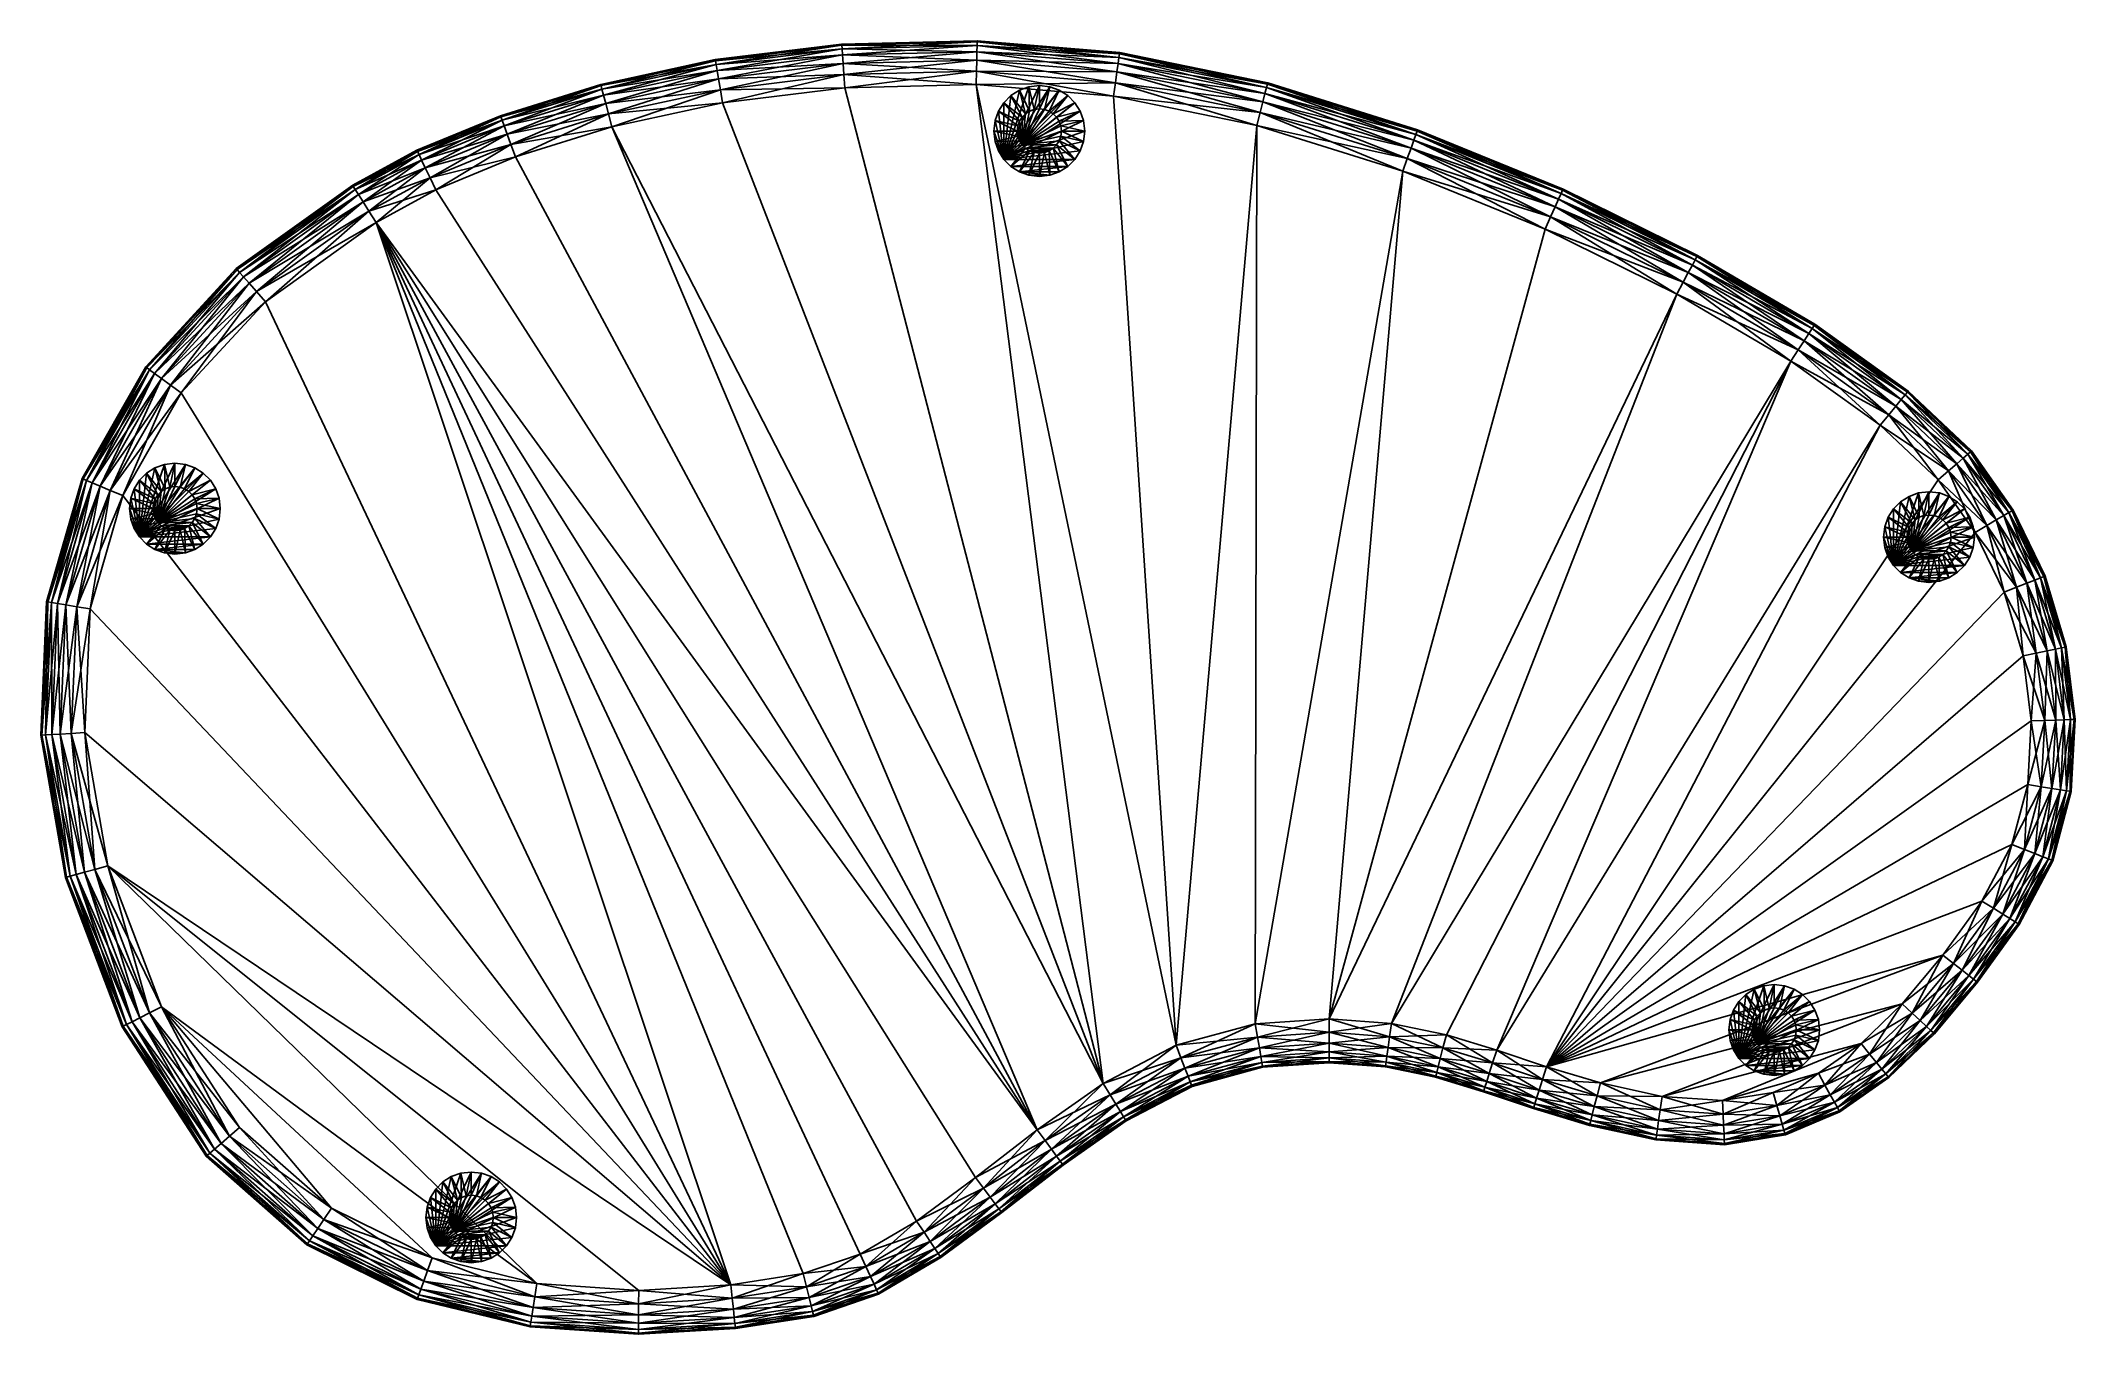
# Model space of a CAD drawing. Header units: inches. Extents: x -27.4 to 27.4, y -17.4 to 17.4.
import ezdxf

# ---------------------------------------------------------------- set-up
doc = ezdxf.new("R2010")
doc.units = ezdxf.units.IN
doc.header["$MEASUREMENT"] = 0
doc.layers.get('0').update_dxf_attribs({"color": 196, "true_color": 0x390888})

# ---------------------------------------------------------------- blocks, each defined once
blk = doc.blocks.new('Circle02')
at = {"color": 0}
mesh = blk.add_polyface(dxfattribs=at)
corners = [(1.222, 0), (1.19, 0.28), (1.098, 0.537), (0.954, 0.764), (0.764, 0.954), (0.537, 1.098), (0.28, 1.19), (0, 1.222), (-0.28, 1.19), (-0.537, 1.098), (-0.764, 0.954), (-0.954, 0.764), (-1.098, 0.537), (-1.19, 0.28), (-1.222, 0), (-1.19, -0.28), (-1.098, -0.537), (-0.954, -0.764), (-0.764, -0.954), (-0.537, -1.098), (-0.28, -1.19), (0, -1.222), (0.28, -1.19), (0.537, -1.098), (0.764, -0.954), (0.954, -0.764), (1.098, -0.537), (1.19, -0.28), (1.222, 0, 0.472), (1.19, 0.28, 0.472), (1.098, 0.537, 0.472), (0.954, 0.764, 0.472), (0.764, 0.954, 0.472), (0.537, 1.098, 0.472), (0.28, 1.19, 0.472), (0, 1.222, 0.472), (-0.28, 1.19, 0.472), (-0.537, 1.098, 0.472), (-0.764, 0.954, 0.472), (-0.954, 0.764, 0.472), (-1.098, 0.537, 0.472), (-1.19, 0.28, 0.472), (-1.222, 0, 0.472), (-1.19, -0.28, 0.472), (-1.098, -0.537, 0.472), (-0.954, -0.764, 0.472), (-0.764, -0.954, 0.472), (-0.537, -1.098, 0.472), (-0.28, -1.19, 0.472), (0, -1.222, 0.472), (0.28, -1.19, 0.472), (0.537, -1.098, 0.472), (0.764, -0.954, 0.472), (0.954, -0.764, 0.472), (1.098, -0.537, 0.472), (1.19, -0.28, 0.472), (0.595, 0, 0.7), (0.58, 0.138, 0.7), (0.535, 0.262, 0.7), (0.465, 0.372, 0.7), (0.372, 0.465, 0.7), (0.262, 0.535, 0.7), (0.138, 0.58, 0.7), (0, 0.595, 0.7), (-0.138, 0.58, 0.7), (-0.262, 0.535, 0.7), (-0.372, 0.465, 0.7), (-0.465, 0.372, 0.7), (-0.535, 0.262, 0.7), (-0.58, 0.138, 0.7), (-0.595, 0, 0.7), (-0.58, -0.138, 0.7), (-0.535, -0.262, 0.7), (-0.465, -0.372, 0.7), (-0.372, -0.465, 0.7), (-0.262, -0.535, 0.7), (-0.138, -0.58, 0.7), (0, -0.595, 0.7), (0.138, -0.58, 0.7), (0.262, -0.535, 0.7), (0.372, -0.465, 0.7), (0.465, -0.372, 0.7), (0.535, -0.262, 0.7), (0.58, -0.138, 0.7), (0.595, 0, 7.296), (0.58, 0.138, 7.296), (0.535, 0.262, 7.296), (0.465, 0.372, 7.296), (0.372, 0.465, 7.296), (0.262, 0.535, 7.296), (0.138, 0.58, 7.296), (0, 0.595, 7.296), (-0.138, 0.58, 7.296), (-0.262, 0.535, 7.296), (-0.372, 0.465, 7.296), (-0.465, 0.372, 7.296), (-0.535, 0.262, 7.296), (-0.58, 0.138, 7.296), (-0.595, 0, 7.296), (-0.58, -0.138, 7.296), (-0.535, -0.262, 7.296), (-0.465, -0.372, 7.296), (-0.372, -0.465, 7.296), (-0.262, -0.535, 7.296), (-0.138, -0.58, 7.296), (0, -0.595, 7.296), (0.138, -0.58, 7.296), (0.262, -0.535, 7.296), (0.372, -0.465, 7.296), (0.465, -0.372, 7.296), (0.535, -0.262, 7.296), (0.58, -0.138, 7.296)]
mesh.append_faces([[corners[k] for k in face] for face in [(104, 106, 103, 104)]], dxfattribs={"vtx0": -1, "vtx1": -1, "vtx3": -1, "color": 0})
mesh.append_faces([[corners[k] for k in face] for face in [(17, 15, 14, 17), (17, 14, 13, 17), (17, 13, 12, 17), (17, 12, 11, 17), (17, 11, 10, 17), (17, 10, 9, 17), (17, 9, 8, 17), (17, 8, 7, 17), (17, 7, 6, 17), (17, 6, 5, 17), (17, 5, 4, 17), (17, 4, 3, 17), (17, 3, 2, 17), (17, 2, 1, 17), (17, 1, 0, 17), (17, 0, 27, 17), (17, 27, 26, 17), (17, 26, 25, 17), (18, 25, 24, 18), (19, 24, 23, 19), (19, 23, 22, 19), (109, 101, 102, 109), (108, 102, 103, 108)]], dxfattribs={"vtx0": -1, "vtx2": -1, "vtx3": -1, "color": 0})
mesh.append_faces([[corners[k] for k in face] for face in [(20, 22, 21, 20)]], dxfattribs={"vtx0": -1, "vtx3": -1, "color": 0})
mesh.append_faces([[corners[k] for k in face] for face in [(18, 17, 25, 18), (19, 18, 24, 19), (20, 19, 22, 20), (98, 99, 101, 98), (97, 98, 101, 97), (96, 97, 101, 96), (95, 96, 101, 95), (94, 95, 101, 94), (93, 94, 101, 93), (92, 93, 101, 92), (91, 92, 101, 91), (90, 91, 101, 90), (89, 90, 101, 89), (88, 89, 101, 88), (87, 88, 101, 87), (86, 87, 101, 86), (85, 86, 101, 85), (84, 85, 101, 84), (111, 84, 101, 111), (110, 111, 101, 110), (109, 110, 101, 109), (108, 109, 102, 108), (107, 108, 103, 107), (106, 107, 103, 106)]], dxfattribs={"vtx1": -1, "vtx2": -1, "vtx3": -1, "color": 0})
mesh.append_faces([[corners[k] for k in face] for face in [(29, 28, 0, 29), (0, 1, 29, 0), (30, 29, 1, 30), (1, 2, 30, 1), (31, 30, 2, 31), (2, 3, 31, 2), (32, 31, 3, 32), (3, 4, 32, 3), (33, 32, 4, 33), (4, 5, 33, 4), (34, 33, 5, 34), (5, 6, 34, 5), (35, 34, 6, 35), (6, 7, 35, 6), (36, 35, 7, 36), (7, 8, 36, 7), (37, 36, 8, 37), (8, 9, 37, 8), (38, 37, 9, 38), (9, 10, 38, 9), (39, 38, 10, 39), (10, 11, 39, 10), (40, 39, 11, 40), (11, 12, 40, 11), (41, 40, 12, 41), (12, 13, 41, 12), (42, 41, 13, 42), (13, 14, 42, 13), (43, 42, 14, 43), (14, 15, 43, 14), (44, 43, 15, 44), (15, 16, 44, 15), (45, 44, 16, 45), (16, 17, 45, 16), (46, 45, 17, 46), (17, 18, 46, 17), (47, 46, 18, 47), (18, 19, 47, 18), (48, 47, 19, 48), (19, 20, 48, 19), (49, 48, 20, 49), (20, 21, 49, 20), (50, 49, 21, 50), (21, 22, 50, 21), (51, 50, 22, 51), (22, 23, 51, 22), (52, 51, 23, 52), (23, 24, 52, 23), (53, 52, 24, 53), (24, 25, 53, 24), (54, 53, 25, 54), (25, 26, 54, 25), (55, 54, 26, 55), (26, 27, 55, 26), (28, 55, 27, 28), (27, 0, 28, 27), (17, 16, 15, 17), (104, 105, 106, 104), (99, 100, 101, 99), (28, 29, 57, 28), (57, 56, 28, 57), (29, 30, 58, 29), (58, 57, 29, 58), (30, 31, 59, 30), (59, 58, 30, 59), (31, 32, 60, 31), (60, 59, 31, 60), (32, 33, 61, 32), (61, 60, 32, 61), (33, 34, 62, 33), (62, 61, 33, 62), (34, 35, 63, 34), (63, 62, 34, 63), (35, 36, 64, 35), (64, 63, 35, 64), (36, 37, 65, 36), (65, 64, 36, 65), (37, 38, 66, 37), (66, 65, 37, 66), (38, 39, 67, 38), (67, 66, 38, 67), (39, 40, 68, 39), (68, 67, 39, 68), (40, 41, 69, 40), (69, 68, 40, 69), (41, 42, 70, 41), (70, 69, 41, 70), (42, 43, 71, 42), (71, 70, 42, 71), (43, 44, 72, 43), (72, 71, 43, 72), (44, 45, 73, 44), (73, 72, 44, 73), (45, 46, 74, 45), (74, 73, 45, 74), (46, 47, 75, 46), (75, 74, 46, 75), (47, 48, 76, 47), (76, 75, 47, 76), (48, 49, 77, 48), (77, 76, 48, 77), (49, 50, 78, 49), (78, 77, 49, 78), (50, 51, 79, 50), (79, 78, 50, 79), (51, 52, 80, 51), (80, 79, 51, 80), (52, 53, 81, 52), (81, 80, 52, 81), (53, 54, 82, 53), (82, 81, 53, 82), (54, 55, 83, 54), (83, 82, 54, 83), (55, 28, 56, 55), (56, 83, 55, 56), (56, 57, 85, 56), (85, 84, 56, 85), (57, 58, 86, 57), (86, 85, 57, 86), (58, 59, 87, 58), (87, 86, 58, 87), (59, 60, 88, 59), (88, 87, 59, 88), (60, 61, 89, 60), (89, 88, 60, 89), (61, 62, 90, 61), (90, 89, 61, 90), (62, 63, 91, 62), (91, 90, 62, 91), (63, 64, 92, 63), (92, 91, 63, 92), (64, 65, 93, 64), (93, 92, 64, 93), (65, 66, 94, 65), (94, 93, 65, 94), (66, 67, 95, 66), (95, 94, 66, 95), (67, 68, 96, 67), (96, 95, 67, 96), (68, 69, 97, 68), (97, 96, 68, 97), (69, 70, 98, 69), (98, 97, 69, 98), (70, 71, 99, 70), (99, 98, 70, 99), (71, 72, 100, 71), (100, 99, 71, 100), (72, 73, 101, 72), (101, 100, 72, 101), (73, 74, 102, 73), (102, 101, 73, 102), (74, 75, 103, 74), (103, 102, 74, 103), (75, 76, 104, 75), (104, 103, 75, 104), (76, 77, 105, 76), (105, 104, 76, 105), (77, 78, 106, 77), (106, 105, 77, 106), (78, 79, 107, 78), (107, 106, 78, 107), (79, 80, 108, 79), (108, 107, 79, 108), (80, 81, 109, 80), (109, 108, 80, 109), (81, 82, 110, 81), (110, 109, 81, 110), (82, 83, 111, 82), (111, 110, 82, 111), (83, 56, 84, 83), (84, 111, 83, 84)]], dxfattribs={"vtx2": -1, "vtx3": -1, "color": 0})

msp = doc.modelspace()

# ---------------------------------------------------------------- block references
at = {"color": 93, "true_color": 0x57e157}
for p in [(-0.502, 14.985), (-23.781, 4.817), (23.455, 4.049), (19.288, -9.223), (-15.802, -14.27)]:
    msp.add_blockref('Circle02', p, dxfattribs=at)

# ---------------------------------------------------------------- meshes
at = {"color": 134, "true_color": 0x1bb194}
mesh = msp.add_polyface(dxfattribs=at)
corners = [(-2.174, 17.418, 8.268), (-5.826, 17.328, 8.268), (-5.826, 17.328, 14.567), (-9.229, 16.909, 14.567), (-9.229, 16.909, 8.268), (-12.314, 16.24, 14.567), (-12.314, 16.24, 8.268), (-5.824, 17.295, 7.907), (-5.824, 17.295, 14.928), (-2.175, 17.385, 14.928), (-9.223, 16.877, 7.907), (-9.223, 16.877, 14.928), (-12.306, 16.208, 7.907), (-12.306, 16.208, 14.928), (-5.816, 17.197, 7.612), (-2.175, 17.385, 7.907), (-5.804, 17.033, 7.382), (-2.178, 17.287, 7.612), (-5.787, 16.804, 7.218), (-2.182, 17.122, 7.382), (-5.766, 16.509, 7.119), (-2.189, 16.893, 7.218), (-5.739, 16.149, 7.087), (-2.198, 16.597, 7.119), (-5.816, 17.197, 15.223), (-2.178, 17.287, 15.223), (-5.804, 17.033, 15.453), (-2.182, 17.122, 15.453), (-5.787, 16.804, 15.617), (-2.189, 16.893, 15.617), (-5.766, 16.509, 15.715), (-2.198, 16.597, 15.715), (-5.739, 16.149, 15.748), (-2.208, 16.236, 15.748), (-9.207, 16.779, 7.612), (-9.179, 16.617, 7.382), (-9.141, 16.391, 7.218), (-9.091, 16.099, 7.119), (-9.207, 16.779, 15.223), (-9.179, 16.617, 15.453), (-9.141, 16.391, 15.617), (-9.091, 16.099, 15.715), (-12.281, 16.113, 7.612), (-12.239, 15.954, 7.382), (-12.18, 15.731, 7.218), (-12.281, 16.113, 15.223), (-12.239, 15.954, 15.453)]
mesh.append_faces([[corners[k] for k in face] for face in [(0, 1, 2, 0), (3, 2, 1, 3), (1, 4, 3, 1), (5, 3, 4, 5), (4, 6, 5, 4), (7, 1, 0, 7), (2, 8, 9, 2), (10, 4, 1, 10), (1, 7, 10, 1), (8, 2, 3, 8), (3, 11, 8, 3), (12, 6, 4, 12), (4, 10, 12, 4), (11, 3, 5, 11), (5, 13, 11, 5), (14, 7, 15, 14), (16, 14, 17, 16), (18, 16, 19, 18), (20, 18, 21, 20), (22, 20, 23, 22), (8, 24, 25, 8), (24, 26, 27, 24), (26, 28, 29, 26), (28, 30, 31, 28), (30, 32, 33, 30), (34, 10, 7, 34), (7, 14, 34, 7), (35, 34, 14, 35), (14, 16, 35, 14), (36, 35, 16, 36), (16, 18, 36, 16), (37, 36, 18, 37), (18, 20, 37, 18), (24, 8, 11, 24), (11, 38, 24, 11), (26, 24, 38, 26), (38, 39, 26, 38), (28, 26, 39, 28), (39, 40, 28, 39), (30, 28, 40, 30), (40, 41, 30, 40), (42, 12, 10, 42), (10, 34, 42, 10), (34, 35, 43, 34), (35, 36, 44, 35), (38, 11, 13, 38), (13, 45, 38, 13), (39, 38, 45, 39), (40, 39, 46, 40)]], dxfattribs={"vtx2": -1, "vtx3": -1, "color": 134})
mesh = msp.add_polyface(dxfattribs=at)
corners = [(1.661, 17.099, 14.567), (5.647, 16.282, 14.567), (5.647, 16.282, 8.268), (1.661, 17.099, 8.268), (-2.174, 17.418, 14.567), (-2.174, 17.418, 8.268), (-5.826, 17.328, 14.567), (1.656, 17.067, 7.907), (1.656, 17.067, 14.928), (5.639, 16.25, 14.928), (-2.175, 17.385, 7.907), (-2.175, 17.385, 14.928), (-5.824, 17.295, 7.907), (1.642, 16.969, 7.612), (5.639, 16.25, 7.907), (1.619, 16.806, 7.382), (5.614, 16.155, 7.612), (1.586, 16.579, 7.218), (5.573, 15.996, 7.382), (1.544, 16.286, 7.119), (5.515, 15.773, 7.218), (1.642, 16.969, 15.223), (5.614, 16.155, 15.223), (1.619, 16.806, 15.453), (5.573, 15.996, 15.453), (1.586, 16.579, 15.617), (5.515, 15.773, 15.617), (1.544, 16.286, 15.715), (5.441, 15.487, 15.715), (-2.178, 17.287, 7.612), (-2.182, 17.122, 7.382), (-2.189, 16.893, 7.218), (-2.198, 16.597, 7.119), (-2.208, 16.236, 7.087), (-2.178, 17.287, 15.223), (-2.182, 17.122, 15.453), (-2.189, 16.893, 15.617), (-2.198, 16.597, 15.715), (-2.208, 16.236, 15.748), (1.493, 15.928, 15.748), (-5.816, 17.197, 7.612), (-5.804, 17.033, 7.382), (-5.787, 16.804, 7.218), (-5.766, 16.509, 7.119), (-5.739, 16.149, 7.087), (-5.824, 17.295, 14.928), (-5.816, 17.197, 15.223), (-5.804, 17.033, 15.453), (-5.787, 16.804, 15.617), (-5.766, 16.509, 15.715)]
mesh.append_faces([[corners[k] for k in face] for face in [(0, 1, 2, 0), (2, 3, 0, 2), (4, 0, 3, 4), (3, 5, 4, 3), (6, 4, 5, 6), (7, 3, 2, 7), (0, 8, 9, 0), (10, 5, 3, 10), (3, 7, 10, 3), (8, 0, 4, 8), (4, 11, 8, 4), (5, 10, 12, 5), (11, 4, 6, 11), (13, 7, 14, 13), (15, 13, 16, 15), (17, 15, 18, 17), (19, 17, 20, 19), (8, 21, 22, 8), (21, 23, 24, 21), (23, 25, 26, 23), (25, 27, 28, 25), (29, 10, 7, 29), (7, 13, 29, 7), (30, 29, 13, 30), (13, 15, 30, 13), (31, 30, 15, 31), (15, 17, 31, 15), (32, 31, 17, 32), (17, 19, 32, 17), (33, 32, 19, 33), (21, 8, 11, 21), (11, 34, 21, 11), (23, 21, 34, 23), (34, 35, 23, 34), (25, 23, 35, 25), (35, 36, 25, 35), (27, 25, 36, 27), (36, 37, 27, 36), (37, 38, 39, 37), (10, 29, 40, 10), (29, 30, 41, 29), (30, 31, 42, 30), (31, 32, 43, 31), (32, 33, 44, 32), (34, 11, 45, 34), (35, 34, 46, 35), (36, 35, 47, 36), (37, 36, 48, 37), (38, 37, 49, 38)]], dxfattribs={"vtx2": -1, "vtx3": -1, "color": 134})
mesh = msp.add_polyface(dxfattribs=at)
corners = [(5.647, 16.282, 14.567), (9.685, 15.014, 14.567), (9.685, 15.014, 8.268), (5.647, 16.282, 8.268), (9.673, 14.983, 14.928), (13.588, 13.393, 14.928), (5.639, 16.25, 7.907), (9.673, 14.983, 7.907), (5.639, 16.25, 14.928), (1.656, 17.067, 7.907), (1.661, 17.099, 14.567), (9.64, 14.89, 7.612), (13.588, 13.393, 7.907), (9.585, 14.736, 7.382), (13.547, 13.303, 7.612), (9.507, 14.52, 7.218), (13.48, 13.153, 7.382), (9.407, 14.242, 7.119), (13.386, 12.944, 7.218), (9.285, 13.902, 7.087), (13.265, 12.674, 7.119), (9.64, 14.89, 15.223), (13.547, 13.303, 15.223), (9.585, 14.736, 15.453), (13.48, 13.153, 15.453), (9.507, 14.52, 15.617), (13.386, 12.944, 15.617), (9.407, 14.242, 15.715), (13.265, 12.674, 15.715), (9.285, 13.902, 15.748), (13.117, 12.345, 15.748), (5.614, 16.155, 7.612), (5.573, 15.996, 7.382), (5.515, 15.773, 7.218), (5.441, 15.487, 7.119), (5.351, 15.137, 7.087), (5.614, 16.155, 15.223), (5.573, 15.996, 15.453), (5.515, 15.773, 15.617), (5.441, 15.487, 15.715), (5.351, 15.137, 15.748), (1.642, 16.969, 7.612), (1.619, 16.806, 7.382), (1.586, 16.579, 7.218), (1.544, 16.286, 7.119), (1.493, 15.928, 7.087), (1.656, 17.067, 14.928), (1.642, 16.969, 15.223), (1.619, 16.806, 15.453), (1.586, 16.579, 15.617), (1.544, 16.286, 15.715)]
mesh.append_faces([[corners[k] for k in face] for face in [(0, 1, 2, 0), (2, 3, 0, 2), (1, 4, 5, 1), (6, 3, 2, 6), (2, 7, 6, 2), (4, 1, 0, 4), (0, 8, 4, 0), (3, 6, 9, 3), (8, 0, 10, 8), (11, 7, 12, 11), (13, 11, 14, 13), (15, 13, 16, 15), (17, 15, 18, 17), (19, 17, 20, 19), (4, 21, 22, 4), (21, 23, 24, 21), (23, 25, 26, 23), (25, 27, 28, 25), (27, 29, 30, 27), (31, 6, 7, 31), (7, 11, 31, 7), (32, 31, 11, 32), (11, 13, 32, 11), (33, 32, 13, 33), (13, 15, 33, 13), (34, 33, 15, 34), (15, 17, 34, 15), (35, 34, 17, 35), (17, 19, 35, 17), (21, 4, 8, 21), (8, 36, 21, 8), (23, 21, 36, 23), (36, 37, 23, 36), (25, 23, 37, 25), (37, 38, 25, 37), (27, 25, 38, 27), (38, 39, 27, 38), (29, 27, 39, 29), (39, 40, 29, 39), (6, 31, 41, 6), (31, 32, 42, 31), (32, 33, 43, 32), (33, 34, 44, 33), (34, 35, 45, 34), (36, 8, 46, 36), (37, 36, 47, 37), (38, 37, 48, 38), (39, 38, 49, 39), (40, 39, 50, 40)]], dxfattribs={"vtx2": -1, "vtx3": -1, "color": 134})
mesh = msp.add_polyface(dxfattribs=at)
corners = [(-15.015, 15.399, 14.567), (-12.314, 16.24, 14.567), (-12.314, 16.24, 8.268), (-15.015, 15.399, 8.268), (-15.004, 15.369, 7.907), (-12.306, 16.208, 7.907), (-12.306, 16.208, 14.928), (-15.004, 15.369, 14.928), (-17.25, 14.438, 7.907), (-17.264, 14.468, 14.567), (1.493, 15.928, 7.087), (1.544, 16.286, 7.119), (5.441, 15.487, 7.119), (1.544, 16.286, 15.715), (1.493, 15.928, 15.748), (5.351, 15.137, 15.748), (-2.208, 16.236, 7.087), (-2.198, 16.597, 15.715), (-9.031, 15.743, 7.087), (-9.091, 16.099, 7.119), (-5.766, 16.509, 7.119), (-5.739, 16.149, 7.087), (-5.739, 16.149, 15.748), (-5.766, 16.509, 15.715), (-9.091, 16.099, 15.715), (-9.031, 15.743, 15.748), (-12.239, 15.954, 7.382), (-12.281, 16.113, 7.612), (-9.207, 16.779, 7.612), (-12.18, 15.731, 7.218), (-9.179, 16.617, 7.382), (-12.105, 15.446, 7.119), (-9.141, 16.391, 7.218), (-12.013, 15.096, 7.087), (-12.281, 16.113, 15.223), (-12.239, 15.954, 15.453), (-9.179, 16.617, 15.453), (-12.18, 15.731, 15.617), (-9.141, 16.391, 15.617), (-12.105, 15.446, 15.715), (-12.013, 15.096, 15.748), (-14.971, 15.276, 7.612), (-14.915, 15.122, 7.382), (-14.837, 14.905, 7.218), (-14.736, 14.627, 7.119), (-14.613, 14.288, 7.087), (-14.971, 15.276, 15.223), (-14.915, 15.122, 15.453), (-14.837, 14.905, 15.617), (-14.736, 14.627, 15.715), (-17.208, 14.349, 7.612), (-17.137, 14.201, 7.382), (-17.25, 14.438, 14.928)]
mesh.append_faces([[corners[k] for k in face] for face in [(0, 1, 2, 0), (2, 3, 0, 2), (4, 3, 2, 4), (2, 5, 4, 2), (6, 1, 0, 6), (0, 7, 6, 0), (3, 4, 8, 3), (7, 0, 9, 7), (10, 11, 12, 10), (13, 14, 15, 13), (11, 10, 16, 11), (14, 13, 17, 14), (18, 19, 20, 18), (20, 21, 18, 20), (22, 23, 24, 22), (24, 25, 22, 24), (26, 27, 28, 26), (29, 26, 30, 29), (31, 29, 32, 31), (32, 19, 31, 32), (33, 31, 19, 33), (19, 18, 33, 19), (34, 35, 36, 34), (35, 37, 38, 35), (24, 38, 37, 24), (37, 39, 24, 37), (25, 24, 39, 25), (39, 40, 25, 39), (41, 4, 5, 41), (5, 27, 41, 5), (42, 41, 27, 42), (27, 26, 42, 27), (43, 42, 26, 43), (26, 29, 43, 26), (44, 43, 29, 44), (29, 31, 44, 29), (31, 33, 45, 31), (34, 6, 7, 34), (7, 46, 34, 7), (35, 34, 46, 35), (46, 47, 35, 46), (37, 35, 47, 37), (47, 48, 37, 47), (39, 37, 48, 39), (48, 49, 39, 48), (40, 39, 49, 40), (4, 41, 50, 4), (41, 42, 51, 41), (46, 7, 52, 46)]], dxfattribs={"vtx2": -1, "vtx3": -1, "color": 134})
mesh = msp.add_polyface(dxfattribs=at)
corners = [(-17.264, 14.468, 14.567), (-15.015, 15.399, 14.567), (-15.015, 15.399, 8.268), (-17.264, 14.468, 8.268), (1.493, 15.928, 7.087), (5.351, 15.137, 7.087), (3.178, -9.635, 7.087), (-2.208, 16.236, 7.087), (1.219, -10.661, 7.087), (-5.739, 16.149, 7.087), (-9.031, 15.743, 7.087), (-12.013, 15.096, 7.087), (-0.562, -11.908, 7.087), (-14.613, 14.288, 7.087), (-16.754, 13.401, 7.087), (-18.365, 12.522, 7.087), (-2.224, -13.198, 7.087), (-3.808, -14.368, 7.087), (-5.327, -15.261, 7.087), (-6.861, -15.785, 7.087), (-8.812, -16.086, 7.087), (3.178, -9.635, 15.748), (5.351, 15.137, 15.748), (1.493, 15.928, 15.748), (-2.208, 16.236, 15.748), (1.219, -10.661, 15.748), (-5.739, 16.149, 15.748), (-9.031, 15.743, 15.748), (-12.013, 15.096, 15.748), (-0.562, -11.908, 15.748), (-14.613, 14.288, 15.748), (-16.754, 13.401, 15.748), (-18.365, 12.522, 15.748), (-8.812, -16.086, 15.748), (-21.342, 10.389, 15.748), (-23.61, 7.932, 15.748), (-25.187, 5.167, 15.748), (-14.736, 14.627, 7.119), (-12.105, 15.446, 7.119), (-14.736, 14.627, 15.715), (-17.208, 14.349, 7.612), (-17.25, 14.438, 7.907), (-15.004, 15.369, 7.907), (-17.137, 14.201, 7.382), (-14.971, 15.276, 7.612), (-17.038, 13.994, 7.218), (-14.915, 15.122, 7.382), (-14.837, 14.905, 7.218), (-16.91, 13.727, 7.119), (-17.25, 14.438, 14.928), (-17.208, 14.349, 15.223), (-14.971, 15.276, 15.223), (-14.915, 15.122, 15.453), (-17.137, 14.201, 15.453), (-14.837, 14.905, 15.617), (-17.038, 13.994, 15.617), (-16.91, 13.727, 15.715)]
mesh.append_faces([[corners[k] for k in face] for face in [(7, 6, 8, 7), (11, 8, 12, 11), (15, 12, 16, 15), (15, 16, 17, 15), (15, 17, 18, 15), (15, 18, 19, 15), (15, 19, 20, 15), (21, 22, 23, 21), (21, 23, 24, 21), (25, 24, 26, 25), (25, 26, 27, 25), (25, 27, 28, 25), (29, 28, 30, 29), (29, 30, 31, 29), (29, 31, 32, 29), (33, 32, 34, 33), (33, 34, 35, 33), (33, 35, 36, 33)]], dxfattribs={"vtx0": -1, "vtx2": -1, "vtx3": -1, "color": 134})
mesh.append_faces([[corners[k] for k in face] for face in [(4, 5, 6, 4), (7, 4, 6, 7), (9, 7, 8, 9), (10, 9, 8, 10), (11, 10, 8, 11), (13, 11, 12, 13), (14, 13, 12, 14), (15, 14, 12, 15), (25, 21, 24, 25), (29, 25, 28, 29)]], dxfattribs={"vtx1": -1, "vtx2": -1, "vtx3": -1, "color": 134})
mesh.append_faces([[corners[k] for k in face] for face in [(0, 1, 2, 0), (2, 3, 0, 2), (13, 37, 38, 13), (39, 30, 28, 39), (40, 41, 42, 40), (43, 40, 44, 43), (45, 43, 46, 45), (46, 47, 45, 46), (48, 45, 47, 48), (47, 37, 48, 47), (14, 48, 37, 14), (37, 13, 14, 37), (49, 50, 51, 49), (52, 51, 50, 52), (50, 53, 52, 50), (54, 52, 53, 54), (53, 55, 54, 53), (39, 54, 55, 39), (55, 56, 39, 55), (30, 39, 56, 30), (56, 31, 30, 56)]], dxfattribs={"vtx2": -1, "vtx3": -1, "color": 134})
mesh = msp.add_polyface(dxfattribs=at)
corners = [(-18.994, 13.524, 14.567), (-17.264, 14.468, 14.567), (-17.264, 14.468, 8.268), (-18.994, 13.524, 8.268), (-22.128, 11.279, 14.567), (-22.128, 11.279, 8.268), (-17.25, 14.438, 7.907), (-15.015, 15.399, 8.268), (-17.25, 14.438, 14.928), (-15.004, 15.369, 14.928), (-18.977, 13.496, 7.907), (-18.977, 13.496, 14.928), (-22.106, 11.255, 7.907), (-18.924, 13.413, 7.612), (-17.208, 14.349, 7.612), (-18.837, 13.274, 7.382), (-17.137, 14.201, 7.382), (-18.714, 13.079, 7.218), (-17.038, 13.994, 7.218), (-18.557, 12.828, 7.119), (-16.91, 13.727, 7.119), (-18.365, 12.522, 7.087), (-16.754, 13.401, 7.087), (-17.208, 14.349, 15.223), (-18.924, 13.413, 15.223), (-17.137, 14.201, 15.453), (-18.837, 13.274, 15.453), (-17.038, 13.994, 15.617), (-18.714, 13.079, 15.617), (-16.91, 13.727, 15.715), (-18.557, 12.828, 15.715), (-16.754, 13.401, 15.748), (-18.365, 12.522, 15.748), (-22.041, 11.18, 7.612), (-21.932, 11.057, 7.382), (-21.779, 10.884, 7.218), (-21.582, 10.661, 7.119), (-21.342, 10.389, 7.087), (-22.106, 11.255, 14.928), (-22.041, 11.18, 15.223), (-21.932, 11.057, 15.453), (-21.779, 10.884, 15.617), (-21.582, 10.661, 15.715), (-21.342, 10.389, 15.748)]
mesh.append_faces([[corners[k] for k in face] for face in [(0, 1, 2, 0), (2, 3, 0, 2), (4, 0, 3, 4), (3, 5, 4, 3), (6, 2, 7, 6), (1, 8, 9, 1), (10, 3, 2, 10), (2, 6, 10, 2), (8, 1, 0, 8), (0, 11, 8, 0), (3, 10, 12, 3), (11, 0, 4, 11), (13, 10, 6, 13), (6, 14, 13, 6), (15, 13, 14, 15), (14, 16, 15, 14), (17, 15, 16, 17), (16, 18, 17, 16), (19, 17, 18, 19), (18, 20, 19, 18), (21, 19, 20, 21), (20, 22, 21, 20), (23, 8, 11, 23), (11, 24, 23, 11), (25, 23, 24, 25), (24, 26, 25, 24), (27, 25, 26, 27), (26, 28, 27, 26), (29, 27, 28, 29), (28, 30, 29, 28), (31, 29, 30, 31), (30, 32, 31, 30), (10, 13, 33, 10), (34, 33, 13, 34), (13, 15, 34, 13), (35, 34, 15, 35), (15, 17, 35, 15), (36, 35, 17, 36), (17, 19, 36, 17), (37, 36, 19, 37), (19, 21, 37, 19), (24, 11, 38, 24), (26, 24, 39, 26), (28, 26, 40, 28), (40, 41, 28, 40), (30, 28, 41, 30), (41, 42, 30, 41), (32, 30, 42, 32), (42, 43, 32, 42)]], dxfattribs={"vtx2": -1, "vtx3": -1, "color": 134})
mesh = msp.add_polyface(dxfattribs=at)
corners = [(17.223, 11.636, 14.567), (20.379, 9.78, 14.567), (20.379, 9.78, 8.268), (17.223, 11.636, 8.268), (22.144, 7.068, 7.087), (23.704, 5.594, 7.087), (13.157, -10.215, 7.087), (11.815, -9.766, 7.087), (19.736, 8.788, 7.087), (10.458, -9.352, 7.087), (8.981, -9.045, 7.087), (16.662, 10.596, 7.087), (7.307, -8.924, 7.087), (13.117, 12.345, 7.087), (9.285, 13.902, 7.087), (5.314, -9.056, 7.087), (5.351, 15.137, 7.087), (3.178, -9.635, 7.087), (13.157, -10.215, 15.748), (26.115, -2.615, 15.748), (26.211, -0.899, 15.748), (25.991, 0.853, 15.748), (25.478, 2.569, 15.748), (24.702, 4.177, 15.748), (23.704, 5.594, 15.748), (22.144, 7.068, 15.748), (11.815, -9.766, 15.748), (19.736, 8.788, 15.748), (10.458, -9.352, 15.748), (8.981, -9.045, 15.748), (16.662, 10.596, 15.748), (7.307, -8.924, 15.748), (13.117, 12.345, 15.748), (9.285, 13.902, 15.748), (5.314, -9.056, 15.748), (5.351, 15.137, 15.748), (3.178, -9.635, 15.748), (20.362, 9.752, 7.907), (17.208, 11.607, 7.907), (20.362, 9.752, 14.928), (19.932, 9.091, 15.715), (20.308, 9.669, 7.612), (17.161, 11.52, 7.612), (20.219, 9.532, 7.382), (17.083, 11.376, 7.382), (20.093, 9.339, 7.218), (16.974, 11.173, 7.218), (16.834, 10.913, 7.119), (19.932, 9.091, 7.119), (20.308, 9.669, 15.223), (17.208, 11.607, 14.928), (20.219, 9.532, 15.453), (17.161, 11.52, 15.223), (20.093, 9.339, 15.617), (17.083, 11.376, 15.453), (16.974, 11.173, 15.617), (16.834, 10.913, 15.715)]
mesh.append_faces([[corners[k] for k in face] for face in [(4, 6, 7, 4), (8, 7, 9, 8), (8, 9, 10, 8), (11, 10, 12, 11), (14, 12, 15, 14), (16, 15, 17, 16), (18, 19, 20, 18), (18, 20, 21, 18), (18, 21, 22, 18), (18, 22, 23, 18), (18, 23, 24, 18), (18, 24, 25, 18), (26, 25, 27, 26), (29, 27, 30, 29), (31, 30, 32, 31), (31, 32, 33, 31), (34, 33, 35, 34)]], dxfattribs={"vtx0": -1, "vtx2": -1, "vtx3": -1, "color": 134})
mesh.append_faces([[corners[k] for k in face] for face in [(4, 5, 6, 4), (8, 4, 7, 8), (11, 8, 10, 11), (13, 11, 12, 13), (14, 13, 12, 14), (16, 14, 15, 16), (26, 18, 25, 26), (28, 26, 27, 28), (29, 28, 27, 29), (31, 29, 30, 31), (34, 31, 33, 34), (36, 34, 35, 36)]], dxfattribs={"vtx1": -1, "vtx2": -1, "vtx3": -1, "color": 134})
mesh.append_faces([[corners[k] for k in face] for face in [(0, 1, 2, 0), (2, 3, 0, 2), (2, 37, 38, 2), (39, 1, 0, 39), (40, 27, 25, 40), (37, 41, 42, 37), (41, 43, 44, 41), (43, 45, 46, 43), (47, 46, 45, 47), (45, 48, 47, 45), (11, 47, 48, 11), (48, 8, 11, 48), (49, 39, 50, 49), (51, 49, 52, 51), (53, 51, 54, 53), (40, 53, 55, 40), (55, 56, 40, 55), (27, 40, 56, 27), (56, 30, 27, 56)]], dxfattribs={"vtx2": -1, "vtx3": -1, "color": 134})
mesh = msp.add_polyface(dxfattribs=at)
corners = [(13.601, 13.423, 14.567), (17.223, 11.636, 14.567), (17.223, 11.636, 8.268), (13.601, 13.423, 8.268), (9.685, 15.014, 14.567), (9.685, 15.014, 8.268), (17.208, 11.607, 7.907), (20.379, 9.78, 8.268), (17.208, 11.607, 14.928), (20.362, 9.752, 14.928), (13.588, 13.393, 7.907), (13.588, 13.393, 14.928), (9.673, 14.983, 7.907), (17.161, 11.52, 7.612), (20.362, 9.752, 7.907), (17.083, 11.376, 7.382), (20.308, 9.669, 7.612), (16.974, 11.173, 7.218), (20.219, 9.532, 7.382), (17.161, 11.52, 15.223), (20.308, 9.669, 15.223), (17.083, 11.376, 15.453), (20.219, 9.532, 15.453), (16.974, 11.173, 15.617), (20.093, 9.339, 15.617), (13.547, 13.303, 7.612), (13.48, 13.153, 7.382), (13.386, 12.944, 7.218), (13.265, 12.674, 7.119), (16.834, 10.913, 7.119), (13.117, 12.345, 7.087), (16.662, 10.596, 7.087), (13.547, 13.303, 15.223), (13.48, 13.153, 15.453), (13.386, 12.944, 15.617), (16.834, 10.913, 15.715), (13.265, 12.674, 15.715), (16.662, 10.596, 15.748), (13.117, 12.345, 15.748), (9.64, 14.89, 7.612), (9.585, 14.736, 7.382), (9.507, 14.52, 7.218), (9.407, 14.242, 7.119), (9.285, 13.902, 7.087), (9.673, 14.983, 14.928), (9.64, 14.89, 15.223), (9.585, 14.736, 15.453), (9.507, 14.52, 15.617), (9.407, 14.242, 15.715)]
mesh.append_faces([[corners[k] for k in face] for face in [(0, 1, 2, 0), (2, 3, 0, 2), (4, 0, 3, 4), (3, 5, 4, 3), (6, 2, 7, 6), (1, 8, 9, 1), (10, 3, 2, 10), (2, 6, 10, 2), (8, 1, 0, 8), (0, 11, 8, 0), (12, 5, 3, 12), (3, 10, 12, 3), (11, 0, 4, 11), (13, 6, 14, 13), (15, 13, 16, 15), (17, 15, 18, 17), (8, 19, 20, 8), (19, 21, 22, 19), (21, 23, 24, 21), (25, 10, 6, 25), (6, 13, 25, 6), (26, 25, 13, 26), (13, 15, 26, 13), (27, 26, 15, 27), (15, 17, 27, 15), (28, 27, 17, 28), (17, 29, 28, 17), (30, 28, 29, 30), (29, 31, 30, 29), (19, 8, 11, 19), (11, 32, 19, 11), (21, 19, 32, 21), (32, 33, 21, 32), (23, 21, 33, 23), (33, 34, 23, 33), (35, 23, 34, 35), (34, 36, 35, 34), (37, 35, 36, 37), (36, 38, 37, 36), (10, 25, 39, 10), (25, 26, 40, 25), (26, 27, 41, 26), (27, 28, 42, 27), (28, 30, 43, 28), (32, 11, 44, 32), (33, 32, 45, 33), (34, 33, 46, 34), (36, 34, 47, 36), (38, 36, 48, 38)]], dxfattribs={"vtx2": -1, "vtx3": -1, "color": 134})
mesh = msp.add_polyface(dxfattribs=at)
corners = [(-24.569, 8.634, 14.567), (-22.128, 11.279, 14.567), (-22.128, 11.279, 8.268), (-24.569, 8.634, 8.268), (-26.283, 5.629, 14.567), (-26.283, 5.629, 8.268), (-24.542, 8.614, 7.907), (-22.106, 11.255, 7.907), (-22.106, 11.255, 14.928), (-24.542, 8.614, 14.928), (-26.253, 5.617, 7.907), (-26.253, 5.617, 14.928), (-18.994, 13.524, 8.268), (-18.977, 13.496, 14.928), (-24.462, 8.556, 7.612), (-22.041, 11.18, 7.612), (-24.329, 8.458, 7.382), (-21.932, 11.057, 7.382), (-24.143, 8.322, 7.218), (-21.779, 10.884, 7.218), (-23.903, 8.146, 7.119), (-21.582, 10.661, 7.119), (-23.61, 7.932, 7.087), (-21.342, 10.389, 7.087), (-22.041, 11.18, 15.223), (-24.462, 8.556, 15.223), (-21.932, 11.057, 15.453), (-24.329, 8.458, 15.453), (-21.779, 10.884, 15.617), (-24.143, 8.322, 15.617), (-21.582, 10.661, 15.715), (-23.903, 8.146, 15.715), (-21.342, 10.389, 15.748), (-23.61, 7.932, 15.748), (-26.161, 5.578, 7.612), (-26.009, 5.514, 7.382), (-25.796, 5.424, 7.218), (-25.522, 5.308, 7.119), (-25.187, 5.167, 7.087), (-26.161, 5.578, 15.223), (-26.009, 5.514, 15.453), (-25.796, 5.424, 15.617), (-25.522, 5.308, 15.715), (-18.977, 13.496, 7.907), (-18.924, 13.413, 15.223), (-18.837, 13.274, 15.453)]
mesh.append_faces([[corners[k] for k in face] for face in [(0, 1, 2, 0), (2, 3, 0, 2), (4, 0, 3, 4), (3, 5, 4, 3), (6, 3, 2, 6), (2, 7, 6, 2), (8, 1, 0, 8), (0, 9, 8, 0), (10, 5, 3, 10), (3, 6, 10, 3), (9, 0, 4, 9), (4, 11, 9, 4), (7, 2, 12, 7), (1, 8, 13, 1), (14, 6, 7, 14), (7, 15, 14, 7), (16, 14, 15, 16), (15, 17, 16, 15), (18, 16, 17, 18), (17, 19, 18, 17), (20, 18, 19, 20), (19, 21, 20, 19), (22, 20, 21, 22), (21, 23, 22, 21), (24, 8, 9, 24), (9, 25, 24, 9), (26, 24, 25, 26), (25, 27, 26, 25), (28, 26, 27, 28), (27, 29, 28, 27), (30, 28, 29, 30), (29, 31, 30, 29), (32, 30, 31, 32), (31, 33, 32, 31), (34, 10, 6, 34), (6, 14, 34, 6), (14, 16, 35, 14), (16, 18, 36, 16), (18, 20, 37, 18), (20, 22, 38, 20), (25, 9, 11, 25), (11, 39, 25, 11), (27, 25, 39, 27), (29, 27, 40, 29), (31, 29, 41, 31), (33, 31, 42, 33), (15, 7, 43, 15), (8, 24, 44, 8), (24, 26, 45, 24)]], dxfattribs={"vtx2": -1, "vtx3": -1, "color": 134})
mesh = msp.add_polyface(dxfattribs=at)
corners = [(-27.236, 2.308, 14.567), (-26.283, 5.629, 14.567), (-26.283, 5.629, 8.268), (-27.236, 2.308, 8.268), (-21.342, 10.389, 7.087), (-18.365, 12.522, 7.087), (-8.812, -16.086, 7.087), (-23.61, 7.932, 7.087), (-25.187, 5.167, 7.087), (-27.204, 2.303, 7.907), (-26.253, 5.617, 7.907), (-26.253, 5.617, 14.928), (-27.204, 2.303, 14.928), (-27.363, -1.285, 7.907), (-27.396, -1.287, 14.567), (-26.009, 5.514, 7.382), (-26.161, 5.578, 7.612), (-24.462, 8.556, 7.612), (-25.796, 5.424, 7.218), (-24.329, 8.458, 7.382), (-25.522, 5.308, 7.119), (-24.143, 8.322, 7.218), (-23.903, 8.146, 7.119), (-26.161, 5.578, 15.223), (-26.009, 5.514, 15.453), (-24.329, 8.458, 15.453), (-25.796, 5.424, 15.617), (-24.143, 8.322, 15.617), (-25.522, 5.308, 15.715), (-23.903, 8.146, 15.715), (-25.187, 5.167, 15.748), (-23.61, 7.932, 15.748), (-27.106, 2.287, 7.612), (-26.943, 2.261, 7.382), (-26.715, 2.223, 7.218), (-26.421, 2.175, 7.119), (-26.063, 2.117, 7.087), (-27.106, 2.287, 15.223), (-26.943, 2.261, 15.453), (-26.715, 2.223, 15.617), (-26.421, 2.175, 15.715), (-26.063, 2.117, 15.748), (-27.264, -1.279, 7.612), (-27.1, -1.268, 7.382), (-26.869, -1.254, 7.218), (-26.573, -1.235, 7.119), (-26.211, -1.211, 7.087), (-27.363, -1.285, 14.928), (-27.264, -1.279, 15.223), (-27.1, -1.268, 15.453), (-26.869, -1.254, 15.617), (-26.573, -1.235, 15.715)]
mesh.append_faces([[corners[k] for k in face] for face in [(4, 5, 6, 4), (7, 4, 6, 7), (8, 7, 6, 8)]], dxfattribs={"vtx1": -1, "vtx2": -1, "vtx3": -1, "color": 134})
mesh.append_faces([[corners[k] for k in face] for face in [(0, 1, 2, 0), (2, 3, 0, 2), (9, 3, 2, 9), (2, 10, 9, 2), (11, 1, 0, 11), (0, 12, 11, 0), (3, 9, 13, 3), (12, 0, 14, 12), (15, 16, 17, 15), (18, 15, 19, 18), (20, 18, 21, 20), (8, 20, 22, 8), (23, 24, 25, 23), (24, 26, 27, 24), (26, 28, 29, 26), (28, 30, 31, 28), (32, 9, 10, 32), (10, 16, 32, 10), (33, 32, 16, 33), (16, 15, 33, 16), (34, 33, 15, 34), (15, 18, 34, 15), (35, 34, 18, 35), (18, 20, 35, 18), (36, 35, 20, 36), (20, 8, 36, 20), (23, 11, 12, 23), (12, 37, 23, 12), (24, 23, 37, 24), (37, 38, 24, 37), (26, 24, 38, 26), (38, 39, 26, 38), (28, 26, 39, 28), (39, 40, 28, 39), (30, 28, 40, 30), (40, 41, 30, 40), (9, 32, 42, 9), (32, 33, 43, 32), (33, 34, 44, 33), (34, 35, 45, 34), (35, 36, 46, 35), (37, 12, 47, 37), (38, 37, 48, 38), (39, 38, 49, 39), (40, 39, 50, 40), (41, 40, 51, 41)]], dxfattribs={"vtx2": -1, "vtx3": -1, "color": 134})
mesh = msp.add_polyface(dxfattribs=at)
corners = [(-25.584, -4.802, 7.087), (-8.812, -16.086, 7.087), (-11.291, -16.235, 7.087), (-6.861, -15.785, 15.748), (-5.327, -15.261, 15.748), (-18.365, 12.522, 15.748), (-8.812, -16.086, 15.748), (-25.187, 5.167, 15.748), (-26.063, 2.117, 15.748), (-26.211, -1.211, 15.748), (-25.584, -4.802, 15.748), (-11.291, -16.235, 15.748), (-14.036, -16.048, 15.748), (-17.259, -16.479, 14.567), (-17.248, -16.448, 14.928), (-20.212, -14.982, 14.928), (-17.259, -16.479, 8.268), (-17.248, -16.448, 7.907), (-14.212, -17.187, 7.907), (-17.214, -16.355, 7.612), (-20.212, -14.982, 7.907), (-17.157, -16.2, 7.382), (-20.157, -14.899, 7.612), (-17.078, -15.983, 7.218), (-20.064, -14.762, 7.382), (-16.977, -15.703, 7.119), (-19.936, -14.57, 7.218), (-16.852, -15.362, 7.087), (-19.77, -14.322, 7.119), (-17.214, -16.355, 15.223), (-20.157, -14.899, 15.223), (-17.157, -16.2, 15.453), (-20.064, -14.762, 15.453), (-17.078, -15.983, 15.617), (-19.936, -14.57, 15.617), (-16.977, -15.703, 15.715), (-19.77, -14.322, 15.715), (-16.852, -15.362, 15.748), (-19.567, -14.02, 15.748), (-14.197, -17.089, 7.612), (-14.172, -16.927, 7.382), (-14.137, -16.699, 7.218), (-14.091, -16.406, 7.119), (-14.036, -16.048, 7.087), (-14.212, -17.187, 14.928), (-14.197, -17.089, 15.223), (-14.172, -16.927, 15.453), (-14.137, -16.699, 15.617), (-14.091, -16.406, 15.715), (-11.293, -16.596, 7.119), (-11.294, -16.892, 15.617), (-11.293, -16.596, 15.715), (-8.773, -16.445, 7.119), (-8.742, -16.739, 7.218), (-11.294, -16.892, 7.218), (-8.742, -16.739, 15.617), (-8.773, -16.445, 15.715), (-6.861, -15.785, 7.087)]
mesh.append_faces([[corners[k] for k in face] for face in [(0, 1, 2, 0), (6, 7, 8, 6), (6, 8, 9, 6), (6, 9, 10, 6)]], dxfattribs={"vtx0": -1, "vtx2": -1, "vtx3": -1, "color": 134})
mesh.append_faces([[corners[k] for k in face] for face in [(3, 4, 5, 3), (6, 3, 5, 6), (11, 6, 10, 11), (12, 11, 10, 12)]], dxfattribs={"vtx1": -1, "vtx2": -1, "vtx3": -1, "color": 134})
mesh.append_faces([[corners[k] for k in face] for face in [(13, 14, 15, 13), (16, 17, 18, 16), (19, 17, 20, 19), (21, 19, 22, 21), (23, 21, 24, 23), (25, 23, 26, 25), (27, 25, 28, 27), (14, 29, 30, 14), (29, 31, 32, 29), (31, 33, 34, 31), (33, 35, 36, 33), (35, 37, 38, 35), (17, 19, 39, 17), (19, 21, 40, 19), (41, 40, 21, 41), (21, 23, 41, 21), (42, 41, 23, 42), (23, 25, 42, 23), (43, 42, 25, 43), (25, 27, 43, 25), (29, 14, 44, 29), (31, 29, 45, 31), (33, 31, 46, 33), (46, 47, 33, 46), (35, 33, 47, 35), (47, 48, 35, 47), (37, 35, 48, 37), (48, 12, 37, 48), (41, 42, 49, 41), (2, 49, 42, 2), (42, 43, 2, 42), (48, 47, 50, 48), (12, 48, 51, 12), (51, 11, 12, 51), (52, 53, 54, 52), (1, 52, 49, 1), (49, 2, 1, 49), (55, 56, 51, 55), (11, 51, 56, 11), (56, 6, 11, 56), (52, 1, 57, 52)]], dxfattribs={"vtx2": -1, "vtx3": -1, "color": 134})
mesh = msp.add_polyface(dxfattribs=at)
corners = [(-3.156, -15.354, 14.567), (-4.832, -16.34, 14.567), (-4.832, -16.34, 8.268), (-3.156, -15.354, 8.268), (-1.511, -14.14, 14.567), (-1.511, -14.14, 8.268), (-2.224, -13.198, 15.748), (-0.562, -11.908, 15.748), (-18.365, 12.522, 15.748), (-3.808, -14.368, 15.748), (-5.327, -15.261, 15.748), (-3.174, -15.327, 7.907), (-3.174, -15.327, 14.928), (-4.845, -16.31, 14.928), (-1.531, -14.114, 7.907), (-5.176, -15.591, 7.119), (-5.052, -15.861, 7.218), (-6.703, -16.424, 7.218), (-5.327, -15.261, 7.087), (-6.774, -16.136, 7.119), (-6.861, -15.785, 7.087), (-5.052, -15.861, 15.617), (-5.176, -15.591, 15.715), (-6.774, -16.136, 15.715), (-6.861, -15.785, 15.748), (-3.228, -15.245, 7.612), (-4.845, -16.31, 7.907), (-3.319, -15.108, 7.382), (-4.887, -16.22, 7.612), (-4.955, -16.07, 7.382), (-3.445, -14.916, 7.218), (-3.608, -14.669, 7.119), (-3.808, -14.368, 7.087), (-3.228, -15.245, 15.223), (-4.887, -16.22, 15.223), (-4.955, -16.07, 15.453), (-3.319, -15.108, 15.453), (-3.445, -14.916, 15.617), (-3.608, -14.669, 15.715), (-1.591, -14.036, 7.612), (-1.69, -13.905, 7.382), (-1.828, -13.722, 7.218), (-2.007, -13.486, 7.119), (-2.224, -13.198, 7.087), (-1.531, -14.114, 14.928), (-1.591, -14.036, 15.223), (-1.69, -13.905, 15.453), (-1.828, -13.722, 15.617), (-2.007, -13.486, 15.715)]
mesh.append_faces([[corners[k] for k in face] for face in [(6, 7, 8, 6), (9, 6, 8, 9), (10, 9, 8, 10)]], dxfattribs={"vtx1": -1, "vtx2": -1, "vtx3": -1, "color": 134})
mesh.append_faces([[corners[k] for k in face] for face in [(0, 1, 2, 0), (2, 3, 0, 2), (4, 0, 3, 4), (3, 5, 4, 3), (11, 3, 2, 11), (0, 12, 13, 0), (3, 11, 14, 3), (12, 0, 4, 12), (15, 16, 17, 15), (18, 15, 19, 18), (19, 20, 18, 19), (21, 22, 23, 21), (24, 23, 22, 24), (22, 10, 24, 22), (25, 11, 26, 25), (27, 25, 28, 27), (28, 29, 27, 28), (30, 27, 29, 30), (29, 16, 30, 29), (31, 30, 16, 31), (16, 15, 31, 16), (32, 31, 15, 32), (15, 18, 32, 15), (12, 33, 34, 12), (35, 34, 33, 35), (33, 36, 35, 33), (21, 35, 36, 21), (36, 37, 21, 36), (22, 21, 37, 22), (37, 38, 22, 37), (10, 22, 38, 10), (38, 9, 10, 38), (11, 25, 39, 11), (25, 27, 40, 25), (27, 30, 41, 27), (42, 41, 30, 42), (30, 31, 42, 30), (43, 42, 31, 43), (31, 32, 43, 31), (33, 12, 44, 33), (36, 33, 45, 36), (37, 36, 46, 37), (38, 37, 47, 38), (47, 48, 38, 47), (9, 38, 48, 9), (48, 6, 9, 48)]], dxfattribs={"vtx2": -1, "vtx3": -1, "color": 134})
mesh = msp.add_polyface(dxfattribs=at)
corners = [(22.896, 7.982, 14.567), (24.602, 6.37, 14.567), (24.602, 6.37, 8.268), (20.379, 9.78, 14.567), (22.896, 7.982, 8.268), (20.379, 9.78, 8.268), (25.688, -4.232, 7.087), (24.883, -5.755, 7.087), (13.157, -10.215, 7.087), (26.115, -2.615, 7.087), (26.211, -0.899, 7.087), (25.991, 0.853, 7.087), (25.478, 2.569, 7.087), (24.702, 4.177, 7.087), (23.704, 5.594, 7.087), (22.875, 7.957, 7.907), (22.875, 7.957, 14.928), (24.577, 6.349, 14.928), (20.362, 9.752, 7.907), (20.362, 9.752, 14.928), (22.813, 7.881, 7.612), (24.577, 6.349, 7.907), (22.708, 7.754, 7.382), (24.502, 6.284, 7.612), (22.562, 7.576, 7.218), (24.377, 6.176, 7.382), (22.374, 7.347, 7.119), (24.203, 6.025, 7.218), (23.978, 5.831, 7.119), (22.144, 7.068, 7.087), (22.813, 7.881, 15.223), (24.502, 6.284, 15.223), (22.708, 7.754, 15.453), (24.377, 6.176, 15.453), (22.562, 7.576, 15.617), (24.203, 6.025, 15.617), (23.978, 5.831, 15.715), (22.374, 7.347, 15.715), (23.704, 5.594, 15.748), (22.144, 7.068, 15.748), (20.308, 9.669, 7.612), (20.219, 9.532, 7.382), (20.093, 9.339, 7.218), (19.932, 9.091, 7.119), (19.736, 8.788, 7.087), (20.308, 9.669, 15.223), (20.219, 9.532, 15.453), (20.093, 9.339, 15.617), (19.932, 9.091, 15.715)]
mesh.append_faces([[corners[k] for k in face] for face in [(6, 7, 8, 6), (9, 6, 8, 9), (10, 9, 8, 10), (11, 10, 8, 11), (12, 11, 8, 12), (13, 12, 8, 13), (14, 13, 8, 14)]], dxfattribs={"vtx1": -1, "vtx2": -1, "vtx3": -1, "color": 134})
mesh.append_faces([[corners[k] for k in face] for face in [(0, 1, 2, 0), (3, 0, 4, 3), (4, 5, 3, 4), (15, 4, 2, 15), (0, 16, 17, 0), (18, 5, 4, 18), (4, 15, 18, 4), (16, 0, 3, 16), (3, 19, 16, 3), (20, 15, 21, 20), (22, 20, 23, 22), (24, 22, 25, 24), (26, 24, 27, 26), (27, 28, 26, 27), (29, 26, 28, 29), (28, 14, 29, 28), (16, 30, 31, 16), (30, 32, 33, 30), (32, 34, 35, 32), (36, 35, 34, 36), (34, 37, 36, 34), (38, 36, 37, 38), (37, 39, 38, 37), (40, 18, 15, 40), (15, 20, 40, 15), (41, 40, 20, 41), (20, 22, 41, 20), (42, 41, 22, 42), (22, 24, 42, 22), (43, 42, 24, 43), (24, 26, 43, 24), (44, 43, 26, 44), (26, 29, 44, 26), (30, 16, 19, 30), (19, 45, 30, 19), (32, 30, 45, 32), (45, 46, 32, 45), (34, 32, 46, 34), (46, 47, 34, 46), (37, 34, 47, 37), (47, 48, 37, 47), (39, 37, 48, 39)]], dxfattribs={"vtx2": -1, "vtx3": -1, "color": 134})
mesh = msp.add_polyface(dxfattribs=at)
corners = [(25.723, 4.778, 14.567), (26.583, 2.998, 14.567), (26.583, 2.998, 8.268), (25.723, 4.778, 8.268), (24.602, 6.37, 14.567), (24.602, 6.37, 8.268), (22.896, 7.982, 8.268), (22.896, 7.982, 14.567), (25.695, 4.761, 7.907), (25.695, 4.761, 14.928), (26.552, 2.986, 14.928), (24.577, 6.349, 7.907), (24.577, 6.349, 14.928), (22.875, 7.957, 7.907), (25.609, 4.711, 7.612), (26.552, 2.986, 7.907), (25.468, 4.628, 7.382), (26.46, 2.95, 7.612), (25.269, 4.511, 7.218), (26.307, 2.891, 7.382), (25.014, 4.361, 7.119), (26.092, 2.807, 7.218), (24.702, 4.177, 7.087), (25.816, 2.7, 7.119), (25.609, 4.711, 15.223), (26.46, 2.95, 15.223), (25.468, 4.628, 15.453), (26.307, 2.891, 15.453), (25.269, 4.511, 15.617), (26.092, 2.807, 15.617), (25.014, 4.361, 15.715), (25.816, 2.7, 15.715), (24.702, 4.177, 15.748), (25.478, 2.569, 15.748), (24.502, 6.284, 7.612), (24.377, 6.176, 7.382), (24.203, 6.025, 7.218), (23.978, 5.831, 7.119), (23.704, 5.594, 7.087), (24.502, 6.284, 15.223), (24.377, 6.176, 15.453), (24.203, 6.025, 15.617), (23.978, 5.831, 15.715), (23.704, 5.594, 15.748), (22.813, 7.881, 7.612), (22.708, 7.754, 7.382), (22.562, 7.576, 7.218), (22.875, 7.957, 14.928), (22.813, 7.881, 15.223), (22.708, 7.754, 15.453)]
mesh.append_faces([[corners[k] for k in face] for face in [(0, 1, 2, 0), (2, 3, 0, 2), (4, 0, 3, 4), (3, 5, 4, 3), (5, 6, 7, 5), (8, 3, 2, 8), (0, 9, 10, 0), (11, 5, 3, 11), (3, 8, 11, 3), (9, 0, 4, 9), (4, 12, 9, 4), (5, 11, 13, 5), (12, 4, 7, 12), (14, 8, 15, 14), (16, 14, 17, 16), (18, 16, 19, 18), (20, 18, 21, 20), (22, 20, 23, 22), (9, 24, 25, 9), (24, 26, 27, 24), (26, 28, 29, 26), (28, 30, 31, 28), (30, 32, 33, 30), (34, 11, 8, 34), (8, 14, 34, 8), (35, 34, 14, 35), (14, 16, 35, 14), (36, 35, 16, 36), (16, 18, 36, 16), (37, 36, 18, 37), (18, 20, 37, 18), (38, 37, 20, 38), (20, 22, 38, 20), (24, 9, 12, 24), (12, 39, 24, 12), (26, 24, 39, 26), (39, 40, 26, 39), (28, 26, 40, 28), (40, 41, 28, 40), (30, 28, 41, 30), (41, 42, 30, 41), (32, 30, 42, 32), (42, 43, 32, 42), (11, 34, 44, 11), (34, 35, 45, 34), (35, 36, 46, 35), (39, 12, 47, 39), (40, 39, 48, 40), (41, 40, 49, 41)]], dxfattribs={"vtx2": -1, "vtx3": -1, "color": 134})
mesh = msp.add_polyface(dxfattribs=at)
corners = [(-27.396, -1.287, 14.567), (-27.236, 2.308, 14.567), (-27.236, 2.308, 8.268), (-27.396, -1.287, 8.268), (-26.729, -5.116, 14.567), (-26.729, -5.116, 8.268), (-26.063, 2.117, 7.087), (-25.187, 5.167, 7.087), (-8.812, -16.086, 7.087), (-26.211, -1.211, 7.087), (-27.363, -1.285, 7.907), (-27.363, -1.285, 14.928), (-27.204, 2.303, 14.928), (-26.697, -5.107, 7.907), (-26.697, -5.107, 14.928), (-27.264, -1.279, 7.612), (-27.204, 2.303, 7.907), (-27.1, -1.268, 7.382), (-27.106, 2.287, 7.612), (-26.869, -1.254, 7.218), (-26.943, 2.261, 7.382), (-26.573, -1.235, 7.119), (-26.715, 2.223, 7.218), (-26.421, 2.175, 7.119), (-27.264, -1.279, 15.223), (-27.106, 2.287, 15.223), (-27.1, -1.268, 15.453), (-26.943, 2.261, 15.453), (-26.869, -1.254, 15.617), (-26.715, 2.223, 15.617), (-26.573, -1.235, 15.715), (-26.421, 2.175, 15.715), (-26.211, -1.211, 15.748), (-26.063, 2.117, 15.748), (-26.601, -5.081, 7.612), (-26.443, -5.038, 7.382), (-26.22, -4.977, 7.218), (-25.934, -4.898, 7.119), (-25.584, -4.802, 7.087), (-26.601, -5.081, 15.223), (-26.443, -5.038, 15.453), (-26.22, -4.977, 15.617), (-25.934, -4.898, 15.715), (-25.584, -4.802, 15.748), (-24.729, -8.897, 7.218), (-24.464, -8.763, 7.119), (-24.141, -8.599, 7.087), (-24.935, -9.002, 15.453), (-24.729, -8.897, 15.617), (-24.464, -8.763, 15.715)]
mesh.append_faces([[corners[k] for k in face] for face in [(6, 7, 8, 6), (9, 6, 8, 9)]], dxfattribs={"vtx1": -1, "vtx2": -1, "vtx3": -1, "color": 134})
mesh.append_faces([[corners[k] for k in face] for face in [(0, 1, 2, 0), (2, 3, 0, 2), (4, 0, 3, 4), (3, 5, 4, 3), (10, 3, 2, 10), (0, 11, 12, 0), (13, 5, 3, 13), (3, 10, 13, 3), (11, 0, 4, 11), (4, 14, 11, 4), (15, 10, 16, 15), (17, 15, 18, 17), (19, 17, 20, 19), (21, 19, 22, 21), (9, 21, 23, 9), (11, 24, 25, 11), (24, 26, 27, 24), (26, 28, 29, 26), (28, 30, 31, 28), (30, 32, 33, 30), (34, 13, 10, 34), (10, 15, 34, 10), (35, 34, 15, 35), (15, 17, 35, 15), (36, 35, 17, 36), (17, 19, 36, 17), (37, 36, 19, 37), (19, 21, 37, 19), (38, 37, 21, 38), (21, 9, 38, 21), (24, 11, 14, 24), (14, 39, 24, 14), (26, 24, 39, 26), (39, 40, 26, 39), (28, 26, 40, 28), (40, 41, 28, 40), (30, 28, 41, 30), (41, 42, 30, 41), (32, 30, 42, 32), (42, 43, 32, 42), (35, 36, 44, 35), (36, 37, 45, 36), (37, 38, 46, 37), (41, 40, 47, 41), (42, 41, 48, 42), (43, 42, 49, 43)]], dxfattribs={"vtx2": -1, "vtx3": -1, "color": 134})
mesh = msp.add_polyface(dxfattribs=at)
corners = [(26.583, 2.998, 14.567), (27.151, 1.097, 14.567), (27.151, 1.097, 8.268), (26.583, 2.998, 8.268), (27.119, 1.09, 7.907), (27.396, -0.858, 8.268), (27.119, 1.09, 14.928), (27.363, -0.86, 14.928), (26.552, 2.986, 7.907), (26.552, 2.986, 14.928), (25.695, 4.761, 7.907), (25.723, 4.778, 14.567), (27.022, 1.07, 7.612), (27.363, -0.86, 7.907), (26.861, 1.036, 7.382), (27.265, -0.863, 7.612), (26.636, 0.988, 7.218), (27.1, -0.869, 7.382), (26.346, 0.927, 7.119), (26.869, -0.877, 7.218), (27.022, 1.07, 15.223), (27.265, -0.863, 15.223), (26.861, 1.036, 15.453), (27.1, -0.869, 15.453), (26.636, 0.988, 15.617), (26.869, -0.877, 15.617), (26.346, 0.927, 15.715), (26.573, -0.887, 15.715), (25.991, 0.853, 15.748), (26.211, -0.899, 15.748), (26.46, 2.95, 7.612), (26.307, 2.891, 7.382), (26.092, 2.807, 7.218), (25.816, 2.7, 7.119), (25.478, 2.569, 7.087), (25.991, 0.853, 7.087), (26.46, 2.95, 15.223), (26.307, 2.891, 15.453), (26.092, 2.807, 15.617), (25.816, 2.7, 15.715), (25.478, 2.569, 15.748), (25.609, 4.711, 7.612), (25.468, 4.628, 7.382), (25.269, 4.511, 7.218), (25.014, 4.361, 7.119), (24.702, 4.177, 7.087), (25.695, 4.761, 14.928), (25.609, 4.711, 15.223), (25.468, 4.628, 15.453), (25.269, 4.511, 15.617), (25.014, 4.361, 15.715)]
mesh.append_faces([[corners[k] for k in face] for face in [(0, 1, 2, 0), (2, 3, 0, 2), (4, 2, 5, 4), (1, 6, 7, 1), (8, 3, 2, 8), (2, 4, 8, 2), (6, 1, 0, 6), (0, 9, 6, 0), (3, 8, 10, 3), (9, 0, 11, 9), (12, 4, 13, 12), (14, 12, 15, 14), (16, 14, 17, 16), (18, 16, 19, 18), (6, 20, 21, 6), (20, 22, 23, 20), (22, 24, 25, 22), (24, 26, 27, 24), (26, 28, 29, 26), (30, 8, 4, 30), (4, 12, 30, 4), (31, 30, 12, 31), (12, 14, 31, 12), (32, 31, 14, 32), (14, 16, 32, 14), (33, 32, 16, 33), (16, 18, 33, 16), (34, 33, 18, 34), (18, 35, 34, 18), (20, 6, 9, 20), (9, 36, 20, 9), (22, 20, 36, 22), (36, 37, 22, 36), (24, 22, 37, 24), (37, 38, 24, 37), (26, 24, 38, 26), (38, 39, 26, 38), (28, 26, 39, 28), (39, 40, 28, 39), (8, 30, 41, 8), (30, 31, 42, 30), (31, 32, 43, 31), (32, 33, 44, 32), (33, 34, 45, 33), (36, 9, 46, 36), (37, 36, 47, 37), (38, 37, 48, 38), (39, 38, 49, 39), (40, 39, 50, 40)]], dxfattribs={"vtx2": -1, "vtx3": -1, "color": 134})
mesh = msp.add_polyface(dxfattribs=at)
corners = [(27.396, -0.858, 14.567), (27.288, -2.801, 14.567), (27.288, -2.801, 8.268), (27.396, -0.858, 8.268), (27.151, 1.097, 14.567), (27.151, 1.097, 8.268), (27.363, -0.86, 7.907), (27.255, -2.796, 7.907), (27.255, -2.796, 14.928), (27.363, -0.86, 14.928), (27.119, 1.09, 7.907), (26.995, -2.755, 7.382), (27.158, -2.78, 7.612), (26.672, -4.616, 7.612), (26.767, -2.718, 7.218), (26.519, -4.556, 7.382), (26.474, -2.672, 7.119), (26.303, -4.472, 7.218), (26.115, -2.615, 7.087), (26.026, -4.364, 7.119), (27.158, -2.78, 15.223), (26.995, -2.755, 15.453), (26.519, -4.556, 15.453), (26.767, -2.718, 15.617), (26.303, -4.472, 15.617), (26.474, -2.672, 15.715), (26.026, -4.364, 15.715), (26.115, -2.615, 15.748), (25.688, -4.232, 15.748), (27.265, -0.863, 7.612), (27.1, -0.869, 7.382), (26.869, -0.877, 7.218), (26.573, -0.887, 7.119), (26.211, -0.899, 7.087), (27.265, -0.863, 15.223), (27.1, -0.869, 15.453), (26.869, -0.877, 15.617), (26.573, -0.887, 15.715), (26.211, -0.899, 15.748), (27.022, 1.07, 7.612), (26.861, 1.036, 7.382), (26.636, 0.988, 7.218), (26.346, 0.927, 7.119), (25.991, 0.853, 7.087), (27.119, 1.09, 14.928), (27.022, 1.07, 15.223), (26.861, 1.036, 15.453), (26.636, 0.988, 15.617), (26.346, 0.927, 15.715)]
mesh.append_faces([[corners[k] for k in face] for face in [(0, 1, 2, 0), (2, 3, 0, 2), (4, 0, 3, 4), (3, 5, 4, 3), (6, 3, 2, 6), (2, 7, 6, 2), (8, 1, 0, 8), (0, 9, 8, 0), (3, 6, 10, 3), (9, 0, 4, 9), (11, 12, 13, 11), (14, 11, 15, 14), (16, 14, 17, 16), (18, 16, 19, 18), (20, 21, 22, 20), (21, 23, 24, 21), (23, 25, 26, 23), (25, 27, 28, 25), (29, 6, 7, 29), (7, 12, 29, 7), (30, 29, 12, 30), (12, 11, 30, 12), (31, 30, 11, 31), (11, 14, 31, 11), (32, 31, 14, 32), (14, 16, 32, 14), (33, 32, 16, 33), (16, 18, 33, 16), (20, 8, 9, 20), (9, 34, 20, 9), (21, 20, 34, 21), (34, 35, 21, 34), (23, 21, 35, 23), (35, 36, 23, 35), (25, 23, 36, 25), (36, 37, 25, 36), (27, 25, 37, 27), (37, 38, 27, 37), (6, 29, 39, 6), (29, 30, 40, 29), (30, 31, 41, 30), (31, 32, 42, 31), (43, 42, 32, 43), (32, 33, 43, 32), (34, 9, 44, 34), (35, 34, 45, 35), (36, 35, 46, 36), (37, 36, 47, 37), (38, 37, 48, 38)]], dxfattribs={"vtx2": -1, "vtx3": -1, "color": 134})
mesh = msp.add_polyface(dxfattribs=at)
corners = [(-25.2, -9.136, 14.567), (-26.729, -5.116, 14.567), (-26.729, -5.116, 8.268), (-25.2, -9.136, 8.268), (-22.941, -12.624, 14.567), (-22.941, -12.624, 8.268), (-25.584, -4.802, 7.087), (-26.211, -1.211, 7.087), (-8.812, -16.086, 7.087), (-11.291, -16.235, 7.087), (-14.036, -16.048, 7.087), (-24.141, -8.599, 7.087), (-19.567, -14.02, 7.087), (-22.038, -11.845, 7.087), (-24.141, -8.599, 15.748), (-22.038, -11.845, 15.748), (-19.567, -14.02, 15.748), (-16.852, -15.362, 15.748), (-14.036, -16.048, 15.748), (-25.584, -4.802, 15.748), (-25.171, -9.121, 7.907), (-26.697, -5.107, 7.907), (-26.697, -5.107, 14.928), (-25.171, -9.121, 14.928), (-22.916, -12.602, 7.907), (-25.083, -9.076, 7.612), (-26.601, -5.081, 7.612), (-24.935, -9.002, 7.382), (-26.443, -5.038, 7.382), (-24.729, -8.897, 7.218), (-24.464, -8.763, 7.119), (-26.22, -4.977, 7.218), (-25.934, -4.898, 7.119), (-26.601, -5.081, 15.223), (-25.083, -9.076, 15.223), (-26.443, -5.038, 15.453), (-24.935, -9.002, 15.453), (-24.729, -8.897, 15.617), (-26.22, -4.977, 15.617), (-24.464, -8.763, 15.715), (-25.934, -4.898, 15.715), (-22.841, -12.537, 7.612), (-22.715, -12.429, 7.382), (-22.54, -12.278, 7.218), (-22.314, -12.083, 7.119), (-22.916, -12.602, 14.928), (-22.841, -12.537, 15.223), (-22.715, -12.429, 15.453), (-22.54, -12.278, 15.617), (-22.314, -12.083, 15.715)]
mesh.append_faces([[corners[k] for k in face] for face in [(14, 18, 19, 14)]], dxfattribs={"vtx0": -1, "vtx1": -1, "vtx3": -1, "color": 134})
mesh.append_faces([[corners[k] for k in face] for face in [(6, 9, 10, 6), (14, 16, 17, 14)]], dxfattribs={"vtx0": -1, "vtx2": -1, "vtx3": -1, "color": 134})
mesh.append_faces([[corners[k] for k in face] for face in [(11, 12, 13, 11)]], dxfattribs={"vtx0": -1, "vtx3": -1, "color": 134})
mesh.append_faces([[corners[k] for k in face] for face in [(6, 7, 8, 6), (11, 6, 10, 11)]], dxfattribs={"vtx1": -1, "vtx2": -1, "vtx3": -1, "color": 134})
mesh.append_faces([[corners[k] for k in face] for face in [(0, 1, 2, 0), (2, 3, 0, 2), (4, 0, 3, 4), (3, 5, 4, 3), (14, 15, 16, 14), (20, 3, 2, 20), (2, 21, 20, 2), (22, 1, 0, 22), (0, 23, 22, 0), (3, 20, 24, 3), (23, 0, 4, 23), (25, 20, 21, 25), (21, 26, 25, 21), (27, 25, 26, 27), (26, 28, 27, 26), (29, 27, 28, 29), (30, 29, 31, 30), (11, 30, 32, 11), (33, 22, 23, 33), (23, 34, 33, 23), (35, 33, 34, 35), (34, 36, 35, 34), (36, 37, 38, 36), (37, 39, 40, 37), (39, 14, 19, 39), (20, 25, 41, 20), (42, 41, 25, 42), (25, 27, 42, 25), (43, 42, 27, 43), (27, 29, 43, 27), (44, 43, 29, 44), (29, 30, 44, 29), (13, 44, 30, 13), (30, 11, 13, 30), (34, 23, 45, 34), (36, 34, 46, 36), (46, 47, 36, 46), (37, 36, 47, 37), (47, 48, 37, 47), (39, 37, 48, 39), (48, 49, 39, 48), (14, 39, 49, 14), (49, 15, 14, 49)]], dxfattribs={"vtx2": -1, "vtx3": -1, "color": 134})
mesh = msp.add_polyface(dxfattribs=at)
corners = [(20.479, -10.388, 7.087), (19.258, -10.903, 7.087), (17.895, -11.125, 7.087), (21.626, -9.59, 7.087), (16.27, -11.011, 7.087), (22.735, -8.521, 7.087), (14.607, -10.646, 7.087), (23.827, -7.21, 7.087), (13.157, -10.215, 7.087), (17.895, -11.125, 15.748), (19.258, -10.903, 15.748), (20.479, -10.388, 15.748), (21.626, -9.59, 15.748), (16.27, -11.011, 15.748), (22.735, -8.521, 15.748), (14.607, -10.646, 15.748), (23.827, -7.21, 15.748), (13.157, -10.215, 15.748), (24.883, -5.755, 15.748), (25.688, -4.232, 15.748), (26.115, -2.615, 15.748), (21.052, -11.428, 14.567), (21.036, -11.399, 14.928), (19.578, -12.014, 14.928), (16.219, -11.369, 15.715), (16.176, -11.662, 7.218), (16.219, -11.369, 7.119), (17.912, -11.488, 7.119), (16.176, -11.662, 15.617), (17.925, -11.785, 15.617), (17.912, -11.488, 15.715), (19.359, -11.252, 7.119), (19.441, -11.538, 7.218), (17.925, -11.785, 7.218), (19.441, -11.538, 15.617), (19.359, -11.252, 15.715), (20.988, -11.312, 7.612), (21.036, -11.399, 7.907), (19.578, -12.014, 7.907), (20.908, -11.168, 7.382), (19.551, -11.919, 7.612), (20.797, -10.965, 7.218), (19.505, -11.76, 7.382), (20.654, -10.705, 7.119), (20.988, -11.312, 15.223), (19.551, -11.919, 15.223), (20.908, -11.168, 15.453), (19.505, -11.76, 15.453), (20.797, -10.965, 15.617), (20.654, -10.705, 15.715), (21.856, -9.87, 7.119), (21.856, -9.87, 15.715)]
mesh.append_faces([[corners[k] for k in face] for face in [(3, 2, 4, 3), (5, 4, 6, 5), (7, 6, 8, 7), (9, 11, 12, 9), (13, 12, 14, 13), (15, 14, 16, 15), (17, 16, 18, 17), (17, 18, 19, 17), (17, 19, 20, 17)]], dxfattribs={"vtx0": -1, "vtx2": -1, "vtx3": -1, "color": 134})
mesh.append_faces([[corners[k] for k in face] for face in [(3, 0, 2, 3), (5, 3, 4, 5), (13, 9, 12, 13), (15, 13, 14, 15), (17, 15, 16, 17)]], dxfattribs={"vtx1": -1, "vtx2": -1, "vtx3": -1, "color": 134})
mesh.append_faces([[corners[k] for k in face] for face in [(0, 1, 2, 0), (9, 10, 11, 9), (21, 22, 23, 21), (24, 13, 15, 24), (25, 26, 27, 25), (2, 27, 26, 2), (26, 4, 2, 26), (24, 28, 29, 24), (13, 24, 30, 13), (30, 9, 13, 30), (31, 32, 33, 31), (1, 31, 27, 1), (27, 2, 1, 27), (34, 35, 30, 34), (9, 30, 35, 9), (35, 10, 9, 35), (36, 37, 38, 36), (39, 36, 40, 39), (41, 39, 42, 41), (42, 32, 41, 42), (43, 41, 32, 43), (32, 31, 43, 32), (0, 43, 31, 0), (31, 1, 0, 31), (22, 44, 45, 22), (44, 46, 47, 44), (34, 47, 46, 34), (46, 48, 34, 46), (35, 34, 48, 35), (48, 49, 35, 48), (10, 35, 49, 10), (49, 11, 10, 49), (41, 43, 50, 41), (43, 0, 3, 43), (11, 49, 51, 11)]], dxfattribs={"vtx2": -1, "vtx3": -1, "color": 134})
mesh = msp.add_polyface(dxfattribs=at)
corners = [(26.795, -4.664, 14.567), (25.888, -6.381, 14.567), (25.888, -6.381, 8.268), (26.795, -4.664, 8.268), (27.288, -2.801, 14.567), (27.288, -2.801, 8.268), (26.765, -4.652, 7.907), (25.86, -6.364, 7.907), (25.86, -6.364, 14.928), (26.765, -4.652, 14.928), (27.255, -2.796, 7.907), (27.255, -2.796, 14.928), (25.19, -5.946, 7.119), (25.441, -6.103, 7.218), (24.345, -7.613, 7.218), (24.883, -5.755, 7.087), (24.112, -7.432, 7.119), (25.637, -6.224, 15.453), (25.441, -6.103, 15.617), (24.345, -7.613, 15.617), (25.19, -5.946, 15.715), (24.112, -7.432, 15.715), (24.883, -5.755, 15.748), (23.827, -7.21, 15.748), (26.672, -4.616, 7.612), (25.776, -6.311, 7.612), (26.519, -4.556, 7.382), (25.637, -6.224, 7.382), (26.303, -4.472, 7.218), (26.026, -4.364, 7.119), (25.688, -4.232, 7.087), (25.776, -6.311, 15.223), (26.672, -4.616, 15.223), (26.519, -4.556, 15.453), (26.303, -4.472, 15.617), (26.026, -4.364, 15.715), (25.688, -4.232, 15.748), (27.158, -2.78, 7.612), (26.995, -2.755, 7.382), (26.767, -2.718, 7.218), (26.474, -2.672, 7.119), (26.115, -2.615, 7.087), (27.158, -2.78, 15.223), (26.995, -2.755, 15.453), (26.767, -2.718, 15.617), (26.474, -2.672, 15.715)]
mesh.append_faces([[corners[k] for k in face] for face in [(0, 1, 2, 0), (2, 3, 0, 2), (4, 0, 3, 4), (3, 5, 4, 3), (6, 3, 2, 6), (2, 7, 6, 2), (8, 1, 0, 8), (0, 9, 8, 0), (10, 5, 3, 10), (3, 6, 10, 3), (9, 0, 4, 9), (4, 11, 9, 4), (12, 13, 14, 12), (15, 12, 16, 15), (17, 18, 19, 17), (18, 20, 21, 18), (20, 22, 23, 20), (24, 6, 7, 24), (7, 25, 24, 7), (26, 24, 25, 26), (25, 27, 26, 25), (28, 26, 27, 28), (27, 13, 28, 27), (29, 28, 13, 29), (13, 12, 29, 13), (30, 29, 12, 30), (12, 15, 30, 12), (31, 8, 9, 31), (9, 32, 31, 9), (17, 31, 32, 17), (32, 33, 17, 32), (18, 17, 33, 18), (33, 34, 18, 33), (20, 18, 34, 20), (34, 35, 20, 34), (22, 20, 35, 22), (35, 36, 22, 35), (37, 10, 6, 37), (6, 24, 37, 6), (24, 26, 38, 24), (26, 28, 39, 26), (28, 29, 40, 28), (29, 30, 41, 29), (32, 9, 11, 32), (11, 42, 32, 11), (33, 32, 42, 33), (34, 33, 43, 34), (35, 34, 44, 35), (36, 35, 45, 36)]], dxfattribs={"vtx2": -1, "vtx3": -1, "color": 134})
mesh = msp.add_polyface(dxfattribs=at)
corners = [(24.76, -7.936, 14.567), (23.602, -9.326, 14.567), (23.602, -9.326, 8.268), (24.76, -7.936, 8.268), (25.888, -6.381, 14.567), (25.888, -6.381, 8.268), (23.827, -7.21, 7.087), (22.735, -8.521, 7.087), (14.607, -10.646, 7.087), (24.883, -5.755, 7.087), (13.157, -10.215, 7.087), (24.734, -7.916, 7.907), (24.734, -7.916, 14.928), (23.578, -9.304, 14.928), (25.86, -6.364, 7.907), (25.86, -6.364, 14.928), (23, -8.767, 7.119), (21.856, -9.87, 7.119), (23, -8.767, 15.715), (22.735, -8.521, 15.748), (21.626, -9.59, 15.748), (24.656, -7.855, 7.612), (23.578, -9.304, 7.907), (23.505, -9.237, 7.612), (24.526, -7.754, 7.382), (23.385, -9.125, 7.382), (24.345, -7.613, 7.218), (23.217, -8.968, 7.218), (24.112, -7.432, 7.119), (23.505, -9.237, 15.223), (24.656, -7.855, 15.223), (23.385, -9.125, 15.453), (24.526, -7.754, 15.453), (23.217, -8.968, 15.617), (24.345, -7.613, 15.617), (24.112, -7.432, 15.715), (23.827, -7.21, 15.748), (25.776, -6.311, 7.612), (25.637, -6.224, 7.382), (25.441, -6.103, 7.218), (25.19, -5.946, 7.119), (25.776, -6.311, 15.223), (25.637, -6.224, 15.453), (25.441, -6.103, 15.617), (25.19, -5.946, 15.715)]
mesh.append_faces([[corners[k] for k in face] for face in [(6, 7, 8, 6), (9, 6, 10, 9)]], dxfattribs={"vtx1": -1, "vtx2": -1, "vtx3": -1, "color": 134})
mesh.append_faces([[corners[k] for k in face] for face in [(0, 1, 2, 0), (2, 3, 0, 2), (4, 0, 3, 4), (3, 5, 4, 3), (11, 3, 2, 11), (0, 12, 13, 0), (14, 5, 3, 14), (3, 11, 14, 3), (12, 0, 4, 12), (4, 15, 12, 4), (7, 16, 17, 7), (18, 19, 20, 18), (21, 11, 22, 21), (22, 23, 21, 22), (24, 21, 23, 24), (23, 25, 24, 23), (26, 24, 25, 26), (25, 27, 26, 25), (28, 26, 27, 28), (27, 16, 28, 27), (6, 28, 16, 6), (16, 7, 6, 16), (29, 13, 12, 29), (12, 30, 29, 12), (31, 29, 30, 31), (30, 32, 31, 30), (33, 31, 32, 33), (32, 34, 33, 32), (18, 33, 34, 18), (34, 35, 18, 34), (19, 18, 35, 19), (35, 36, 19, 35), (37, 14, 11, 37), (11, 21, 37, 11), (38, 37, 21, 38), (21, 24, 38, 21), (39, 38, 24, 39), (24, 26, 39, 24), (26, 28, 40, 26), (28, 6, 9, 28), (30, 12, 15, 30), (15, 41, 30, 15), (32, 30, 41, 32), (41, 42, 32, 41), (34, 32, 42, 34), (35, 34, 43, 35), (36, 35, 44, 36)]], dxfattribs={"vtx2": -1, "vtx3": -1, "color": 134})
mesh = msp.add_polyface(dxfattribs=at)
corners = [(22.378, -10.506, 14.567), (21.052, -11.428, 14.567), (21.052, -11.428, 8.268), (22.378, -10.506, 8.268), (23.602, -9.326, 14.567), (23.602, -9.326, 8.268), (22.357, -10.48, 7.907), (21.036, -11.399, 7.907), (21.036, -11.399, 14.928), (22.357, -10.48, 14.928), (23.578, -9.304, 7.907), (23.578, -9.304, 14.928), (24.734, -7.916, 7.907), (24.76, -7.936, 14.567), (22.294, -10.404, 7.612), (20.988, -11.312, 7.612), (22.19, -10.277, 7.382), (20.908, -11.168, 7.382), (22.043, -10.099, 7.218), (20.797, -10.965, 7.218), (21.856, -9.87, 7.119), (21.626, -9.59, 7.087), (20.654, -10.705, 7.119), (20.988, -11.312, 15.223), (22.294, -10.404, 15.223), (20.908, -11.168, 15.453), (22.19, -10.277, 15.453), (20.797, -10.965, 15.617), (22.043, -10.099, 15.617), (20.654, -10.705, 15.715), (21.856, -9.87, 15.715), (21.626, -9.59, 15.748), (20.479, -10.388, 15.748), (23.505, -9.237, 7.612), (23.385, -9.125, 7.382), (23.217, -8.968, 7.218), (23, -8.767, 7.119), (22.735, -8.521, 7.087), (23.505, -9.237, 15.223), (23.385, -9.125, 15.453), (23.217, -8.968, 15.617), (23, -8.767, 15.715)]
mesh.append_faces([[corners[k] for k in face] for face in [(0, 1, 2, 0), (2, 3, 0, 2), (4, 0, 3, 4), (3, 5, 4, 3), (6, 3, 2, 6), (2, 7, 6, 2), (8, 1, 0, 8), (0, 9, 8, 0), (10, 5, 3, 10), (3, 6, 10, 3), (9, 0, 4, 9), (4, 11, 9, 4), (5, 10, 12, 5), (11, 4, 13, 11), (14, 6, 7, 14), (7, 15, 14, 7), (16, 14, 15, 16), (15, 17, 16, 15), (18, 16, 17, 18), (17, 19, 18, 17), (20, 18, 19, 20), (21, 20, 22, 21), (23, 8, 9, 23), (9, 24, 23, 9), (25, 23, 24, 25), (24, 26, 25, 24), (27, 25, 26, 27), (26, 28, 27, 26), (29, 27, 28, 29), (28, 30, 29, 28), (30, 31, 32, 30), (33, 10, 6, 33), (6, 14, 33, 6), (34, 33, 14, 34), (14, 16, 34, 14), (35, 34, 16, 35), (16, 18, 35, 16), (36, 35, 18, 36), (18, 20, 36, 18), (20, 21, 37, 20), (24, 9, 11, 24), (11, 38, 24, 11), (26, 24, 38, 26), (38, 39, 26, 38), (28, 26, 39, 28), (39, 40, 28, 39), (30, 28, 40, 30), (40, 41, 30, 40), (31, 30, 41, 31)]], dxfattribs={"vtx2": -1, "vtx3": -1, "color": 134})
mesh = msp.add_polyface(dxfattribs=at)
corners = [(-20.23, -15.009, 14.567), (-22.941, -12.624, 14.567), (-22.941, -12.624, 8.268), (-20.23, -15.009, 8.268), (-17.259, -16.479, 14.567), (-17.259, -16.479, 8.268), (-24.141, -8.599, 7.087), (-14.036, -16.048, 7.087), (-16.852, -15.362, 7.087), (-19.567, -14.02, 7.087), (-24.141, -8.599, 15.748), (-16.852, -15.362, 15.748), (-14.036, -16.048, 15.748), (-22.916, -12.602, 7.907), (-25.2, -9.136, 8.268), (-22.916, -12.602, 14.928), (-25.171, -9.121, 14.928), (-20.212, -14.982, 7.907), (-20.212, -14.982, 14.928), (-17.248, -16.448, 7.907), (-22.841, -12.537, 7.612), (-25.171, -9.121, 7.907), (-22.841, -12.537, 15.223), (-25.083, -9.076, 15.223), (-20.157, -14.899, 7.612), (-20.064, -14.762, 7.382), (-22.715, -12.429, 7.382), (-19.936, -14.57, 7.218), (-22.54, -12.278, 7.218), (-19.77, -14.322, 7.119), (-22.314, -12.083, 7.119), (-22.038, -11.845, 7.087), (-20.157, -14.899, 15.223), (-22.715, -12.429, 15.453), (-20.064, -14.762, 15.453), (-22.54, -12.278, 15.617), (-19.936, -14.57, 15.617), (-22.314, -12.083, 15.715), (-19.77, -14.322, 15.715), (-22.038, -11.845, 15.748), (-19.567, -14.02, 15.748), (-17.214, -16.355, 7.612), (-17.157, -16.2, 7.382), (-17.078, -15.983, 7.218), (-16.977, -15.703, 7.119), (-17.248, -16.448, 14.928), (-17.214, -16.355, 15.223), (-17.157, -16.2, 15.453), (-17.078, -15.983, 15.617), (-16.977, -15.703, 15.715)]
mesh.append_faces([[corners[k] for k in face] for face in [(6, 7, 8, 6), (6, 8, 9, 6), (10, 11, 12, 10)]], dxfattribs={"vtx0": -1, "vtx2": -1, "vtx3": -1, "color": 134})
mesh.append_faces([[corners[k] for k in face] for face in [(0, 1, 2, 0), (2, 3, 0, 2), (4, 0, 3, 4), (3, 5, 4, 3), (13, 2, 14, 13), (1, 15, 16, 1), (17, 3, 2, 17), (2, 13, 17, 2), (15, 1, 0, 15), (0, 18, 15, 0), (19, 5, 3, 19), (3, 17, 19, 3), (18, 0, 4, 18), (20, 13, 21, 20), (15, 22, 23, 15), (24, 17, 13, 24), (13, 20, 24, 13), (25, 24, 20, 25), (20, 26, 25, 20), (27, 25, 26, 27), (26, 28, 27, 26), (29, 27, 28, 29), (28, 30, 29, 28), (9, 29, 30, 9), (30, 31, 9, 30), (22, 15, 18, 22), (18, 32, 22, 18), (33, 22, 32, 33), (32, 34, 33, 32), (35, 33, 34, 35), (34, 36, 35, 34), (37, 35, 36, 37), (36, 38, 37, 36), (39, 37, 38, 39), (38, 40, 39, 38), (17, 24, 41, 17), (24, 25, 42, 24), (25, 27, 43, 25), (27, 29, 44, 27), (29, 9, 8, 29), (32, 18, 45, 32), (34, 32, 46, 34), (36, 34, 47, 36), (38, 36, 48, 38), (40, 38, 49, 40)]], dxfattribs={"vtx2": -1, "vtx3": -1, "color": 134})
mesh = msp.add_polyface(dxfattribs=at)
corners = [(1.834, -11.672, 14.567), (0.139, -12.859, 14.567), (0.139, -12.859, 8.268), (3.611, -10.741, 14.567), (1.834, -11.672, 8.268), (3.611, -10.741, 8.268), (1.817, -11.644, 7.907), (1.817, -11.644, 14.928), (0.12, -12.833, 14.928), (3.599, -10.71, 7.907), (3.599, -10.71, 14.928), (5.504, -10.194, 7.907), (5.509, -10.227, 14.567), (1.766, -11.56, 7.612), (0.12, -12.833, 7.907), (1.68, -11.419, 7.382), (0.061, -12.753, 7.612), (1.56, -11.223, 7.218), (-0.036, -12.621, 7.382), (1.407, -10.97, 7.119), (-0.173, -12.436, 7.218), (1.766, -11.56, 15.223), (0.061, -12.753, 15.223), (1.68, -11.419, 15.453), (-0.036, -12.621, 15.453), (1.56, -11.223, 15.617), (-0.173, -12.436, 15.617), (1.407, -10.97, 15.715), (-0.348, -12.199, 15.715), (3.563, -10.618, 7.612), (3.503, -10.464, 7.382), (3.419, -10.249, 7.218), (3.31, -9.973, 7.119), (3.178, -9.635, 7.087), (1.219, -10.661, 7.087), (3.563, -10.618, 15.223), (3.503, -10.464, 15.453), (3.419, -10.249, 15.617), (3.31, -9.973, 15.715), (1.219, -10.661, 15.748), (3.178, -9.635, 15.748), (5.487, -10.097, 7.612), (5.46, -9.934, 7.382), (5.422, -9.707, 7.218), (5.373, -9.414, 7.119), (5.314, -9.056, 7.087), (5.504, -10.194, 14.928), (5.487, -10.097, 15.223), (5.46, -9.934, 15.453), (5.422, -9.707, 15.617), (5.373, -9.414, 15.715)]
mesh.append_faces([[corners[k] for k in face] for face in [(0, 1, 2, 0), (3, 0, 4, 3), (4, 5, 3, 4), (6, 4, 2, 6), (0, 7, 8, 0), (9, 5, 4, 9), (4, 6, 9, 4), (7, 0, 3, 7), (3, 10, 7, 3), (5, 9, 11, 5), (10, 3, 12, 10), (13, 6, 14, 13), (15, 13, 16, 15), (17, 15, 18, 17), (19, 17, 20, 19), (7, 21, 22, 7), (21, 23, 24, 21), (23, 25, 26, 23), (25, 27, 28, 25), (29, 9, 6, 29), (6, 13, 29, 6), (30, 29, 13, 30), (13, 15, 30, 13), (31, 30, 15, 31), (15, 17, 31, 15), (32, 31, 17, 32), (17, 19, 32, 17), (33, 32, 19, 33), (19, 34, 33, 19), (21, 7, 10, 21), (10, 35, 21, 10), (23, 21, 35, 23), (35, 36, 23, 35), (25, 23, 36, 25), (36, 37, 25, 36), (27, 25, 37, 27), (37, 38, 27, 37), (39, 27, 38, 39), (38, 40, 39, 38), (9, 29, 41, 9), (29, 30, 42, 29), (30, 31, 43, 30), (31, 32, 44, 31), (32, 33, 45, 32), (35, 10, 46, 35), (36, 35, 47, 36), (37, 36, 48, 37), (38, 37, 49, 38), (40, 38, 50, 40)]], dxfattribs={"vtx2": -1, "vtx3": -1, "color": 134})
mesh = msp.add_polyface(dxfattribs=at)
corners = [(5.509, -10.227, 14.567), (3.611, -10.741, 14.567), (3.611, -10.741, 8.268), (5.509, -10.227, 8.268), (7.303, -10.108, 14.567), (7.303, -10.108, 8.268), (5.504, -10.194, 7.907), (5.504, -10.194, 14.928), (3.599, -10.71, 14.928), (7.303, -10.075, 7.907), (7.303, -10.075, 14.928), (8.823, -10.185, 7.907), (8.818, -10.217, 14.567), (5.487, -10.097, 7.612), (3.599, -10.71, 7.907), (5.46, -9.934, 7.382), (3.563, -10.618, 7.612), (5.422, -9.707, 7.218), (3.503, -10.464, 7.382), (5.373, -9.414, 7.119), (3.419, -10.249, 7.218), (5.314, -9.056, 7.087), (3.31, -9.973, 7.119), (5.487, -10.097, 15.223), (3.563, -10.618, 15.223), (5.46, -9.934, 15.453), (3.503, -10.464, 15.453), (5.422, -9.707, 15.617), (3.419, -10.249, 15.617), (5.373, -9.414, 15.715), (3.31, -9.973, 15.715), (5.314, -9.056, 15.748), (3.178, -9.635, 15.748), (7.304, -9.977, 7.612), (7.304, -9.812, 7.382), (7.305, -9.582, 7.218), (7.306, -9.286, 7.119), (7.307, -8.924, 7.087), (7.304, -9.977, 15.223), (7.304, -9.812, 15.453), (7.305, -9.582, 15.617), (7.306, -9.286, 15.715), (7.307, -8.924, 15.748), (8.836, -10.087, 7.612), (8.859, -9.924, 7.382), (8.891, -9.696, 7.218), (8.823, -10.185, 14.928), (8.836, -10.087, 15.223), (8.859, -9.924, 15.453)]
mesh.append_faces([[corners[k] for k in face] for face in [(0, 1, 2, 0), (2, 3, 0, 2), (4, 0, 3, 4), (3, 5, 4, 3), (6, 3, 2, 6), (0, 7, 8, 0), (9, 5, 3, 9), (3, 6, 9, 3), (7, 0, 4, 7), (4, 10, 7, 4), (5, 9, 11, 5), (10, 4, 12, 10), (13, 6, 14, 13), (15, 13, 16, 15), (17, 15, 18, 17), (19, 17, 20, 19), (21, 19, 22, 21), (7, 23, 24, 7), (23, 25, 26, 23), (25, 27, 28, 25), (27, 29, 30, 27), (29, 31, 32, 29), (33, 9, 6, 33), (6, 13, 33, 6), (34, 33, 13, 34), (13, 15, 34, 13), (35, 34, 15, 35), (15, 17, 35, 15), (36, 35, 17, 36), (17, 19, 36, 17), (37, 36, 19, 37), (19, 21, 37, 19), (23, 7, 10, 23), (10, 38, 23, 10), (25, 23, 38, 25), (38, 39, 25, 38), (27, 25, 39, 27), (39, 40, 27, 39), (29, 27, 40, 29), (40, 41, 29, 40), (31, 29, 41, 31), (41, 42, 31, 41), (9, 33, 43, 9), (33, 34, 44, 33), (34, 35, 45, 34), (38, 10, 46, 38), (39, 38, 47, 39), (40, 39, 48, 40)]], dxfattribs={"vtx2": -1, "vtx3": -1, "color": 134})
mesh = msp.add_polyface(dxfattribs=at)
corners = [(8.818, -10.217, 14.567), (7.303, -10.108, 14.567), (7.303, -10.108, 8.268), (8.818, -10.217, 8.268), (10.165, -10.497, 14.567), (10.165, -10.497, 8.268), (8.823, -10.185, 7.907), (8.823, -10.185, 14.928), (7.303, -10.075, 14.928), (10.173, -10.466, 7.907), (10.173, -10.466, 14.928), (11.465, -10.86, 7.907), (11.455, -10.891, 14.567), (8.836, -10.087, 7.612), (7.303, -10.075, 7.907), (8.859, -9.924, 7.382), (7.304, -9.977, 7.612), (8.891, -9.696, 7.218), (7.304, -9.812, 7.382), (8.931, -9.403, 7.119), (7.305, -9.582, 7.218), (7.306, -9.286, 7.119), (8.981, -9.045, 7.087), (7.307, -8.924, 7.087), (8.836, -10.087, 15.223), (7.304, -9.977, 15.223), (8.859, -9.924, 15.453), (7.304, -9.812, 15.453), (8.891, -9.696, 15.617), (7.305, -9.582, 15.617), (7.306, -9.286, 15.715), (8.931, -9.403, 15.715), (7.307, -8.924, 15.748), (8.981, -9.045, 15.748), (10.198, -10.37, 7.612), (10.238, -10.211, 7.382), (10.295, -9.988, 7.218), (10.368, -9.702, 7.119), (10.458, -9.352, 7.087), (10.198, -10.37, 15.223), (10.238, -10.211, 15.453), (10.295, -9.988, 15.617), (10.368, -9.702, 15.715), (10.458, -9.352, 15.748), (11.495, -10.766, 7.612), (11.465, -10.86, 14.928), (11.495, -10.766, 15.223)]
mesh.append_faces([[corners[k] for k in face] for face in [(0, 1, 2, 0), (2, 3, 0, 2), (4, 0, 3, 4), (3, 5, 4, 3), (6, 3, 2, 6), (0, 7, 8, 0), (9, 5, 3, 9), (3, 6, 9, 3), (7, 0, 4, 7), (4, 10, 7, 4), (5, 9, 11, 5), (10, 4, 12, 10), (13, 6, 14, 13), (15, 13, 16, 15), (17, 15, 18, 17), (19, 17, 20, 19), (20, 21, 19, 20), (22, 19, 21, 22), (21, 23, 22, 21), (7, 24, 25, 7), (24, 26, 27, 24), (26, 28, 29, 26), (30, 29, 28, 30), (28, 31, 30, 28), (32, 30, 31, 32), (31, 33, 32, 31), (34, 9, 6, 34), (6, 13, 34, 6), (35, 34, 13, 35), (13, 15, 35, 13), (36, 35, 15, 36), (15, 17, 36, 15), (37, 36, 17, 37), (17, 19, 37, 17), (38, 37, 19, 38), (19, 22, 38, 19), (24, 7, 10, 24), (10, 39, 24, 10), (26, 24, 39, 26), (39, 40, 26, 39), (28, 26, 40, 28), (40, 41, 28, 40), (31, 28, 41, 31), (41, 42, 31, 41), (33, 31, 42, 33), (42, 43, 33, 42), (9, 34, 44, 9), (39, 10, 45, 39), (40, 39, 46, 40)]], dxfattribs={"vtx2": -1, "vtx3": -1, "color": 134})
mesh = msp.add_polyface(dxfattribs=at)
corners = [(11.455, -10.891, 14.567), (10.165, -10.497, 14.567), (10.165, -10.497, 8.268), (11.455, -10.891, 8.268), (12.801, -11.341, 14.567), (12.801, -11.341, 8.268), (11.465, -10.86, 7.907), (11.465, -10.86, 14.928), (10.173, -10.466, 14.928), (12.811, -11.31, 7.907), (12.811, -11.31, 14.928), (14.32, -11.759, 7.907), (14.312, -11.791, 14.567), (11.495, -10.766, 7.612), (10.173, -10.466, 7.907), (11.545, -10.61, 7.382), (10.198, -10.37, 7.612), (10.238, -10.211, 7.382), (11.615, -10.391, 7.218), (10.295, -9.988, 7.218), (11.705, -10.11, 7.119), (10.368, -9.702, 7.119), (11.815, -9.766, 7.087), (10.458, -9.352, 7.087), (11.495, -10.766, 15.223), (10.198, -10.37, 15.223), (11.545, -10.61, 15.453), (10.238, -10.211, 15.453), (10.295, -9.988, 15.617), (11.615, -10.391, 15.617), (10.368, -9.702, 15.715), (11.705, -10.11, 15.715), (10.458, -9.352, 15.748), (11.815, -9.766, 15.748), (12.84, -11.216, 7.612), (12.89, -11.059, 7.382), (12.959, -10.84, 7.218), (13.048, -10.559, 7.119), (13.157, -10.215, 7.087), (12.84, -11.216, 15.223), (12.89, -11.059, 15.453), (12.959, -10.84, 15.617), (13.048, -10.559, 15.715), (13.157, -10.215, 15.748)]
mesh.append_faces([[corners[k] for k in face] for face in [(0, 1, 2, 0), (2, 3, 0, 2), (4, 0, 3, 4), (3, 5, 4, 3), (6, 3, 2, 6), (0, 7, 8, 0), (9, 5, 3, 9), (3, 6, 9, 3), (7, 0, 4, 7), (4, 10, 7, 4), (5, 9, 11, 5), (10, 4, 12, 10), (13, 6, 14, 13), (15, 13, 16, 15), (16, 17, 15, 16), (18, 15, 17, 18), (17, 19, 18, 17), (20, 18, 19, 20), (19, 21, 20, 19), (22, 20, 21, 22), (21, 23, 22, 21), (7, 24, 25, 7), (24, 26, 27, 24), (28, 27, 26, 28), (26, 29, 28, 26), (30, 28, 29, 30), (29, 31, 30, 29), (32, 30, 31, 32), (31, 33, 32, 31), (34, 9, 6, 34), (6, 13, 34, 6), (35, 34, 13, 35), (13, 15, 35, 13), (36, 35, 15, 36), (15, 18, 36, 15), (37, 36, 18, 37), (18, 20, 37, 18), (38, 37, 20, 38), (20, 22, 38, 20), (24, 7, 10, 24), (10, 39, 24, 10), (26, 24, 39, 26), (39, 40, 26, 39), (29, 26, 40, 29), (40, 41, 29, 40), (31, 29, 41, 31), (41, 42, 31, 41), (33, 31, 42, 33), (42, 43, 33, 42)]], dxfattribs={"vtx2": -1, "vtx3": -1, "color": 134})
mesh = msp.add_polyface(dxfattribs=at)
corners = [(14.312, -11.791, 14.567), (12.801, -11.341, 14.567), (12.801, -11.341, 8.268), (14.312, -11.791, 8.268), (16.101, -12.183, 14.567), (16.101, -12.183, 8.268), (14.32, -11.759, 7.907), (14.32, -11.759, 14.928), (12.811, -11.31, 14.928), (16.106, -12.15, 7.907), (16.106, -12.15, 14.928), (14.345, -11.664, 7.612), (12.811, -11.31, 7.907), (12.84, -11.216, 7.612), (14.386, -11.505, 7.382), (12.89, -11.059, 7.382), (14.443, -11.282, 7.218), (12.959, -10.84, 7.218), (14.517, -10.996, 7.119), (13.048, -10.559, 7.119), (14.607, -10.646, 7.087), (13.157, -10.215, 7.087), (12.84, -11.216, 15.223), (14.345, -11.664, 15.223), (12.89, -11.059, 15.453), (14.386, -11.505, 15.453), (12.959, -10.84, 15.617), (14.443, -11.282, 15.617), (13.048, -10.559, 15.715), (14.517, -10.996, 15.715), (13.157, -10.215, 15.748), (14.607, -10.646, 15.748), (16.12, -12.053, 7.612), (16.144, -11.89, 7.382), (16.176, -11.662, 7.218), (16.219, -11.369, 7.119), (16.27, -11.011, 7.087), (16.12, -12.053, 15.223), (16.144, -11.89, 15.453), (16.176, -11.662, 15.617), (16.219, -11.369, 15.715)]
mesh.append_faces([[corners[k] for k in face] for face in [(0, 1, 2, 0), (2, 3, 0, 2), (4, 0, 3, 4), (3, 5, 4, 3), (6, 3, 2, 6), (0, 7, 8, 0), (9, 5, 3, 9), (3, 6, 9, 3), (7, 0, 4, 7), (4, 10, 7, 4), (11, 6, 12, 11), (12, 13, 11, 12), (14, 11, 13, 14), (13, 15, 14, 13), (16, 14, 15, 16), (15, 17, 16, 15), (18, 16, 17, 18), (17, 19, 18, 17), (20, 18, 19, 20), (19, 21, 20, 19), (22, 8, 7, 22), (7, 23, 22, 7), (24, 22, 23, 24), (23, 25, 24, 23), (26, 24, 25, 26), (25, 27, 26, 25), (28, 26, 27, 28), (27, 29, 28, 27), (30, 28, 29, 30), (29, 31, 30, 29), (32, 9, 6, 32), (6, 11, 32, 6), (33, 32, 11, 33), (11, 14, 33, 11), (34, 33, 14, 34), (14, 16, 34, 14), (35, 34, 16, 35), (16, 18, 35, 16), (36, 35, 18, 36), (18, 20, 36, 18), (23, 7, 10, 23), (10, 37, 23, 10), (25, 23, 37, 25), (37, 38, 25, 37), (27, 25, 38, 27), (38, 39, 27, 38), (29, 27, 39, 29), (39, 40, 29, 39), (31, 29, 40, 31)]], dxfattribs={"vtx2": -1, "vtx3": -1, "color": 134})
mesh = msp.add_polyface(dxfattribs=at)
corners = [(0.139, -12.859, 14.567), (-1.511, -14.14, 14.567), (-1.511, -14.14, 8.268), (0.139, -12.859, 8.268), (1.834, -11.672, 8.268), (1.834, -11.672, 14.567), (-1.531, -14.114, 7.907), (-3.156, -15.354, 8.268), (-1.531, -14.114, 14.928), (-3.174, -15.327, 14.928), (0.12, -12.833, 7.907), (0.12, -12.833, 14.928), (1.817, -11.644, 7.907), (-1.591, -14.036, 7.612), (-3.174, -15.327, 7.907), (-1.69, -13.905, 7.382), (-3.228, -15.245, 7.612), (-1.828, -13.722, 7.218), (-3.319, -15.108, 7.382), (-1.591, -14.036, 15.223), (-3.228, -15.245, 15.223), (-1.69, -13.905, 15.453), (-3.319, -15.108, 15.453), (-1.828, -13.722, 15.617), (-3.445, -14.916, 15.617), (0.061, -12.753, 7.612), (-0.036, -12.621, 7.382), (-0.173, -12.436, 7.218), (-0.348, -12.199, 7.119), (-2.007, -13.486, 7.119), (-0.562, -11.908, 7.087), (-2.224, -13.198, 7.087), (0.061, -12.753, 15.223), (-0.036, -12.621, 15.453), (-0.173, -12.436, 15.617), (-2.007, -13.486, 15.715), (-0.348, -12.199, 15.715), (-2.224, -13.198, 15.748), (-0.562, -11.908, 15.748), (1.766, -11.56, 7.612), (1.68, -11.419, 7.382), (1.56, -11.223, 7.218), (1.407, -10.97, 7.119), (1.219, -10.661, 7.087), (1.817, -11.644, 14.928), (1.766, -11.56, 15.223), (1.68, -11.419, 15.453), (1.56, -11.223, 15.617), (1.407, -10.97, 15.715), (1.219, -10.661, 15.748)]
mesh.append_faces([[corners[k] for k in face] for face in [(0, 1, 2, 0), (2, 3, 0, 2), (3, 4, 5, 3), (6, 2, 7, 6), (1, 8, 9, 1), (10, 3, 2, 10), (2, 6, 10, 2), (8, 1, 0, 8), (0, 11, 8, 0), (3, 10, 12, 3), (11, 0, 5, 11), (13, 6, 14, 13), (15, 13, 16, 15), (17, 15, 18, 17), (8, 19, 20, 8), (19, 21, 22, 19), (21, 23, 24, 21), (25, 10, 6, 25), (6, 13, 25, 6), (26, 25, 13, 26), (13, 15, 26, 13), (27, 26, 15, 27), (15, 17, 27, 15), (28, 27, 17, 28), (17, 29, 28, 17), (30, 28, 29, 30), (29, 31, 30, 29), (19, 8, 11, 19), (11, 32, 19, 11), (21, 19, 32, 21), (32, 33, 21, 32), (23, 21, 33, 23), (33, 34, 23, 33), (35, 23, 34, 35), (34, 36, 35, 34), (37, 35, 36, 37), (36, 38, 37, 36), (10, 25, 39, 10), (25, 26, 40, 25), (26, 27, 41, 26), (27, 28, 42, 27), (43, 42, 28, 43), (28, 30, 43, 28), (32, 11, 44, 32), (33, 32, 45, 33), (34, 33, 46, 34), (36, 34, 47, 36), (38, 36, 48, 38), (48, 49, 38, 48)]], dxfattribs={"vtx2": -1, "vtx3": -1, "color": 134})
mesh = msp.add_polyface(dxfattribs=at)
corners = [(17.95, -12.313, 14.567), (16.101, -12.183, 14.567), (16.101, -12.183, 8.268), (17.95, -12.313, 8.268), (19.588, -12.046, 14.567), (19.588, -12.046, 8.268), (21.052, -11.428, 14.567), (21.052, -11.428, 8.268), (17.948, -12.28, 7.907), (16.106, -12.15, 7.907), (16.106, -12.15, 14.928), (17.948, -12.28, 14.928), (19.578, -12.014, 7.907), (19.578, -12.014, 14.928), (21.036, -11.399, 7.907), (17.943, -12.181, 7.612), (16.12, -12.053, 7.612), (17.936, -12.016, 7.382), (16.144, -11.89, 7.382), (17.925, -11.785, 7.218), (16.176, -11.662, 7.218), (17.912, -11.488, 7.119), (16.12, -12.053, 15.223), (17.943, -12.181, 15.223), (16.144, -11.89, 15.453), (17.936, -12.016, 15.453), (16.176, -11.662, 15.617), (17.925, -11.785, 15.617), (17.912, -11.488, 15.715), (16.219, -11.369, 15.715), (19.551, -11.919, 7.612), (19.505, -11.76, 7.382), (19.441, -11.538, 7.218), (19.359, -11.252, 7.119), (19.551, -11.919, 15.223), (19.505, -11.76, 15.453), (19.441, -11.538, 15.617), (20.988, -11.312, 7.612), (20.908, -11.168, 7.382), (21.036, -11.399, 14.928), (20.988, -11.312, 15.223)]
mesh.append_faces([[corners[k] for k in face] for face in [(0, 1, 2, 0), (2, 3, 0, 2), (4, 0, 3, 4), (3, 5, 4, 3), (6, 4, 5, 6), (5, 7, 6, 5), (8, 3, 2, 8), (2, 9, 8, 2), (10, 1, 0, 10), (0, 11, 10, 0), (12, 5, 3, 12), (3, 8, 12, 3), (11, 0, 4, 11), (4, 13, 11, 4), (14, 7, 5, 14), (5, 12, 14, 5), (13, 4, 6, 13), (15, 8, 9, 15), (9, 16, 15, 9), (17, 15, 16, 17), (16, 18, 17, 16), (19, 17, 18, 19), (18, 20, 19, 18), (21, 19, 20, 21), (22, 10, 11, 22), (11, 23, 22, 11), (24, 22, 23, 24), (23, 25, 24, 23), (26, 24, 25, 26), (25, 27, 26, 25), (27, 28, 29, 27), (30, 12, 8, 30), (8, 15, 30, 8), (31, 30, 15, 31), (15, 17, 31, 15), (32, 31, 17, 32), (17, 19, 32, 17), (19, 21, 33, 19), (23, 11, 13, 23), (13, 34, 23, 13), (25, 23, 34, 25), (34, 35, 25, 34), (27, 25, 35, 27), (35, 36, 27, 35), (28, 27, 36, 28), (12, 30, 37, 12), (30, 31, 38, 30), (34, 13, 39, 34), (35, 34, 40, 35)]], dxfattribs={"vtx2": -1, "vtx3": -1, "color": 134})
mesh = msp.add_polyface(dxfattribs=at)
corners = [(-6.578, -16.936, 14.567), (-8.686, -17.261, 14.567), (-8.686, -17.261, 8.268), (-6.578, -16.936, 8.268), (-4.832, -16.34, 14.567), (-4.832, -16.34, 8.268), (-6.586, -16.904, 7.907), (-8.689, -17.229, 7.907), (-8.689, -17.229, 14.928), (-6.586, -16.904, 14.928), (-4.845, -16.31, 7.907), (-4.845, -16.31, 14.928), (-3.174, -15.327, 7.907), (-3.156, -15.354, 14.567), (-6.609, -16.808, 7.612), (-8.7, -17.131, 7.612), (-6.648, -16.648, 7.382), (-8.717, -16.967, 7.382), (-6.703, -16.424, 7.218), (-8.742, -16.739, 7.218), (-6.774, -16.136, 7.119), (-8.773, -16.445, 7.119), (-6.861, -15.785, 7.087), (-8.7, -17.131, 15.223), (-6.609, -16.808, 15.223), (-8.717, -16.967, 15.453), (-6.648, -16.648, 15.453), (-8.742, -16.739, 15.617), (-6.703, -16.424, 15.617), (-8.773, -16.445, 15.715), (-6.774, -16.136, 15.715), (-8.812, -16.086, 15.748), (-6.861, -15.785, 15.748), (-4.887, -16.22, 7.612), (-4.955, -16.07, 7.382), (-5.052, -15.861, 7.218), (-5.176, -15.591, 7.119), (-4.887, -16.22, 15.223), (-4.955, -16.07, 15.453), (-5.052, -15.861, 15.617), (-3.228, -15.245, 7.612), (-3.174, -15.327, 14.928)]
mesh.append_faces([[corners[k] for k in face] for face in [(0, 1, 2, 0), (2, 3, 0, 2), (4, 0, 3, 4), (3, 5, 4, 3), (6, 3, 2, 6), (2, 7, 6, 2), (8, 1, 0, 8), (0, 9, 8, 0), (10, 5, 3, 10), (3, 6, 10, 3), (9, 0, 4, 9), (4, 11, 9, 4), (5, 10, 12, 5), (11, 4, 13, 11), (14, 6, 7, 14), (7, 15, 14, 7), (16, 14, 15, 16), (15, 17, 16, 15), (18, 16, 17, 18), (17, 19, 18, 17), (20, 18, 19, 20), (19, 21, 20, 19), (22, 20, 21, 22), (23, 8, 9, 23), (9, 24, 23, 9), (25, 23, 24, 25), (24, 26, 25, 24), (27, 25, 26, 27), (26, 28, 27, 26), (29, 27, 28, 29), (28, 30, 29, 28), (31, 29, 30, 31), (30, 32, 31, 30), (33, 10, 6, 33), (6, 14, 33, 6), (34, 33, 14, 34), (14, 16, 34, 14), (35, 34, 16, 35), (16, 18, 35, 16), (18, 20, 36, 18), (24, 9, 11, 24), (11, 37, 24, 11), (26, 24, 37, 26), (37, 38, 26, 37), (28, 26, 38, 28), (38, 39, 28, 38), (30, 28, 39, 30), (10, 33, 40, 10), (37, 11, 41, 37)]], dxfattribs={"vtx2": -1, "vtx3": -1, "color": 134})
mesh = msp.add_polyface(dxfattribs=at)
corners = [(-14.217, -17.22, 14.567), (-17.259, -16.479, 14.567), (-17.259, -16.479, 8.268), (-14.217, -17.22, 8.268), (-11.296, -17.418, 14.567), (-11.296, -17.418, 8.268), (-8.686, -17.261, 14.567), (-8.686, -17.261, 8.268), (-14.212, -17.187, 7.907), (-17.248, -16.448, 14.928), (-14.212, -17.187, 14.928), (-11.296, -17.385, 7.907), (-11.296, -17.385, 14.928), (-8.689, -17.229, 7.907), (-8.689, -17.229, 14.928), (-14.197, -17.089, 7.612), (-17.248, -16.448, 7.907), (-14.172, -16.927, 7.382), (-17.214, -16.355, 7.612), (-14.197, -17.089, 15.223), (-17.214, -16.355, 15.223), (-14.172, -16.927, 15.453), (-17.157, -16.2, 15.453), (-11.295, -17.287, 7.612), (-11.295, -17.122, 7.382), (-11.294, -16.892, 7.218), (-14.137, -16.699, 7.218), (-11.293, -16.596, 7.119), (-11.295, -17.287, 15.223), (-11.295, -17.122, 15.453), (-14.137, -16.699, 15.617), (-11.294, -16.892, 15.617), (-11.293, -16.596, 15.715), (-14.091, -16.406, 15.715), (-8.7, -17.131, 7.612), (-8.717, -16.967, 7.382), (-8.742, -16.739, 7.218), (-8.773, -16.445, 7.119), (-8.7, -17.131, 15.223), (-8.717, -16.967, 15.453), (-8.742, -16.739, 15.617)]
mesh.append_faces([[corners[k] for k in face] for face in [(0, 1, 2, 0), (2, 3, 0, 2), (4, 0, 3, 4), (3, 5, 4, 3), (6, 4, 5, 6), (5, 7, 6, 5), (8, 3, 2, 8), (9, 1, 0, 9), (0, 10, 9, 0), (11, 5, 3, 11), (3, 8, 11, 3), (10, 0, 4, 10), (4, 12, 10, 4), (13, 7, 5, 13), (5, 11, 13, 5), (12, 4, 6, 12), (6, 14, 12, 6), (15, 8, 16, 15), (17, 15, 18, 17), (10, 19, 20, 10), (19, 21, 22, 19), (23, 11, 8, 23), (8, 15, 23, 8), (24, 23, 15, 24), (15, 17, 24, 15), (25, 24, 17, 25), (17, 26, 25, 17), (27, 25, 26, 27), (19, 10, 12, 19), (12, 28, 19, 12), (21, 19, 28, 21), (28, 29, 21, 28), (30, 21, 29, 30), (29, 31, 30, 29), (31, 32, 33, 31), (34, 13, 11, 34), (11, 23, 34, 11), (35, 34, 23, 35), (23, 24, 35, 23), (36, 35, 24, 36), (24, 25, 36, 24), (25, 27, 37, 25), (28, 12, 14, 28), (14, 38, 28, 14), (29, 28, 38, 29), (38, 39, 29, 38), (31, 29, 39, 31), (39, 40, 31, 39), (32, 31, 40, 32)]], dxfattribs={"vtx2": -1, "vtx3": -1, "color": 134})

doc.saveas('drawing.dxf')
